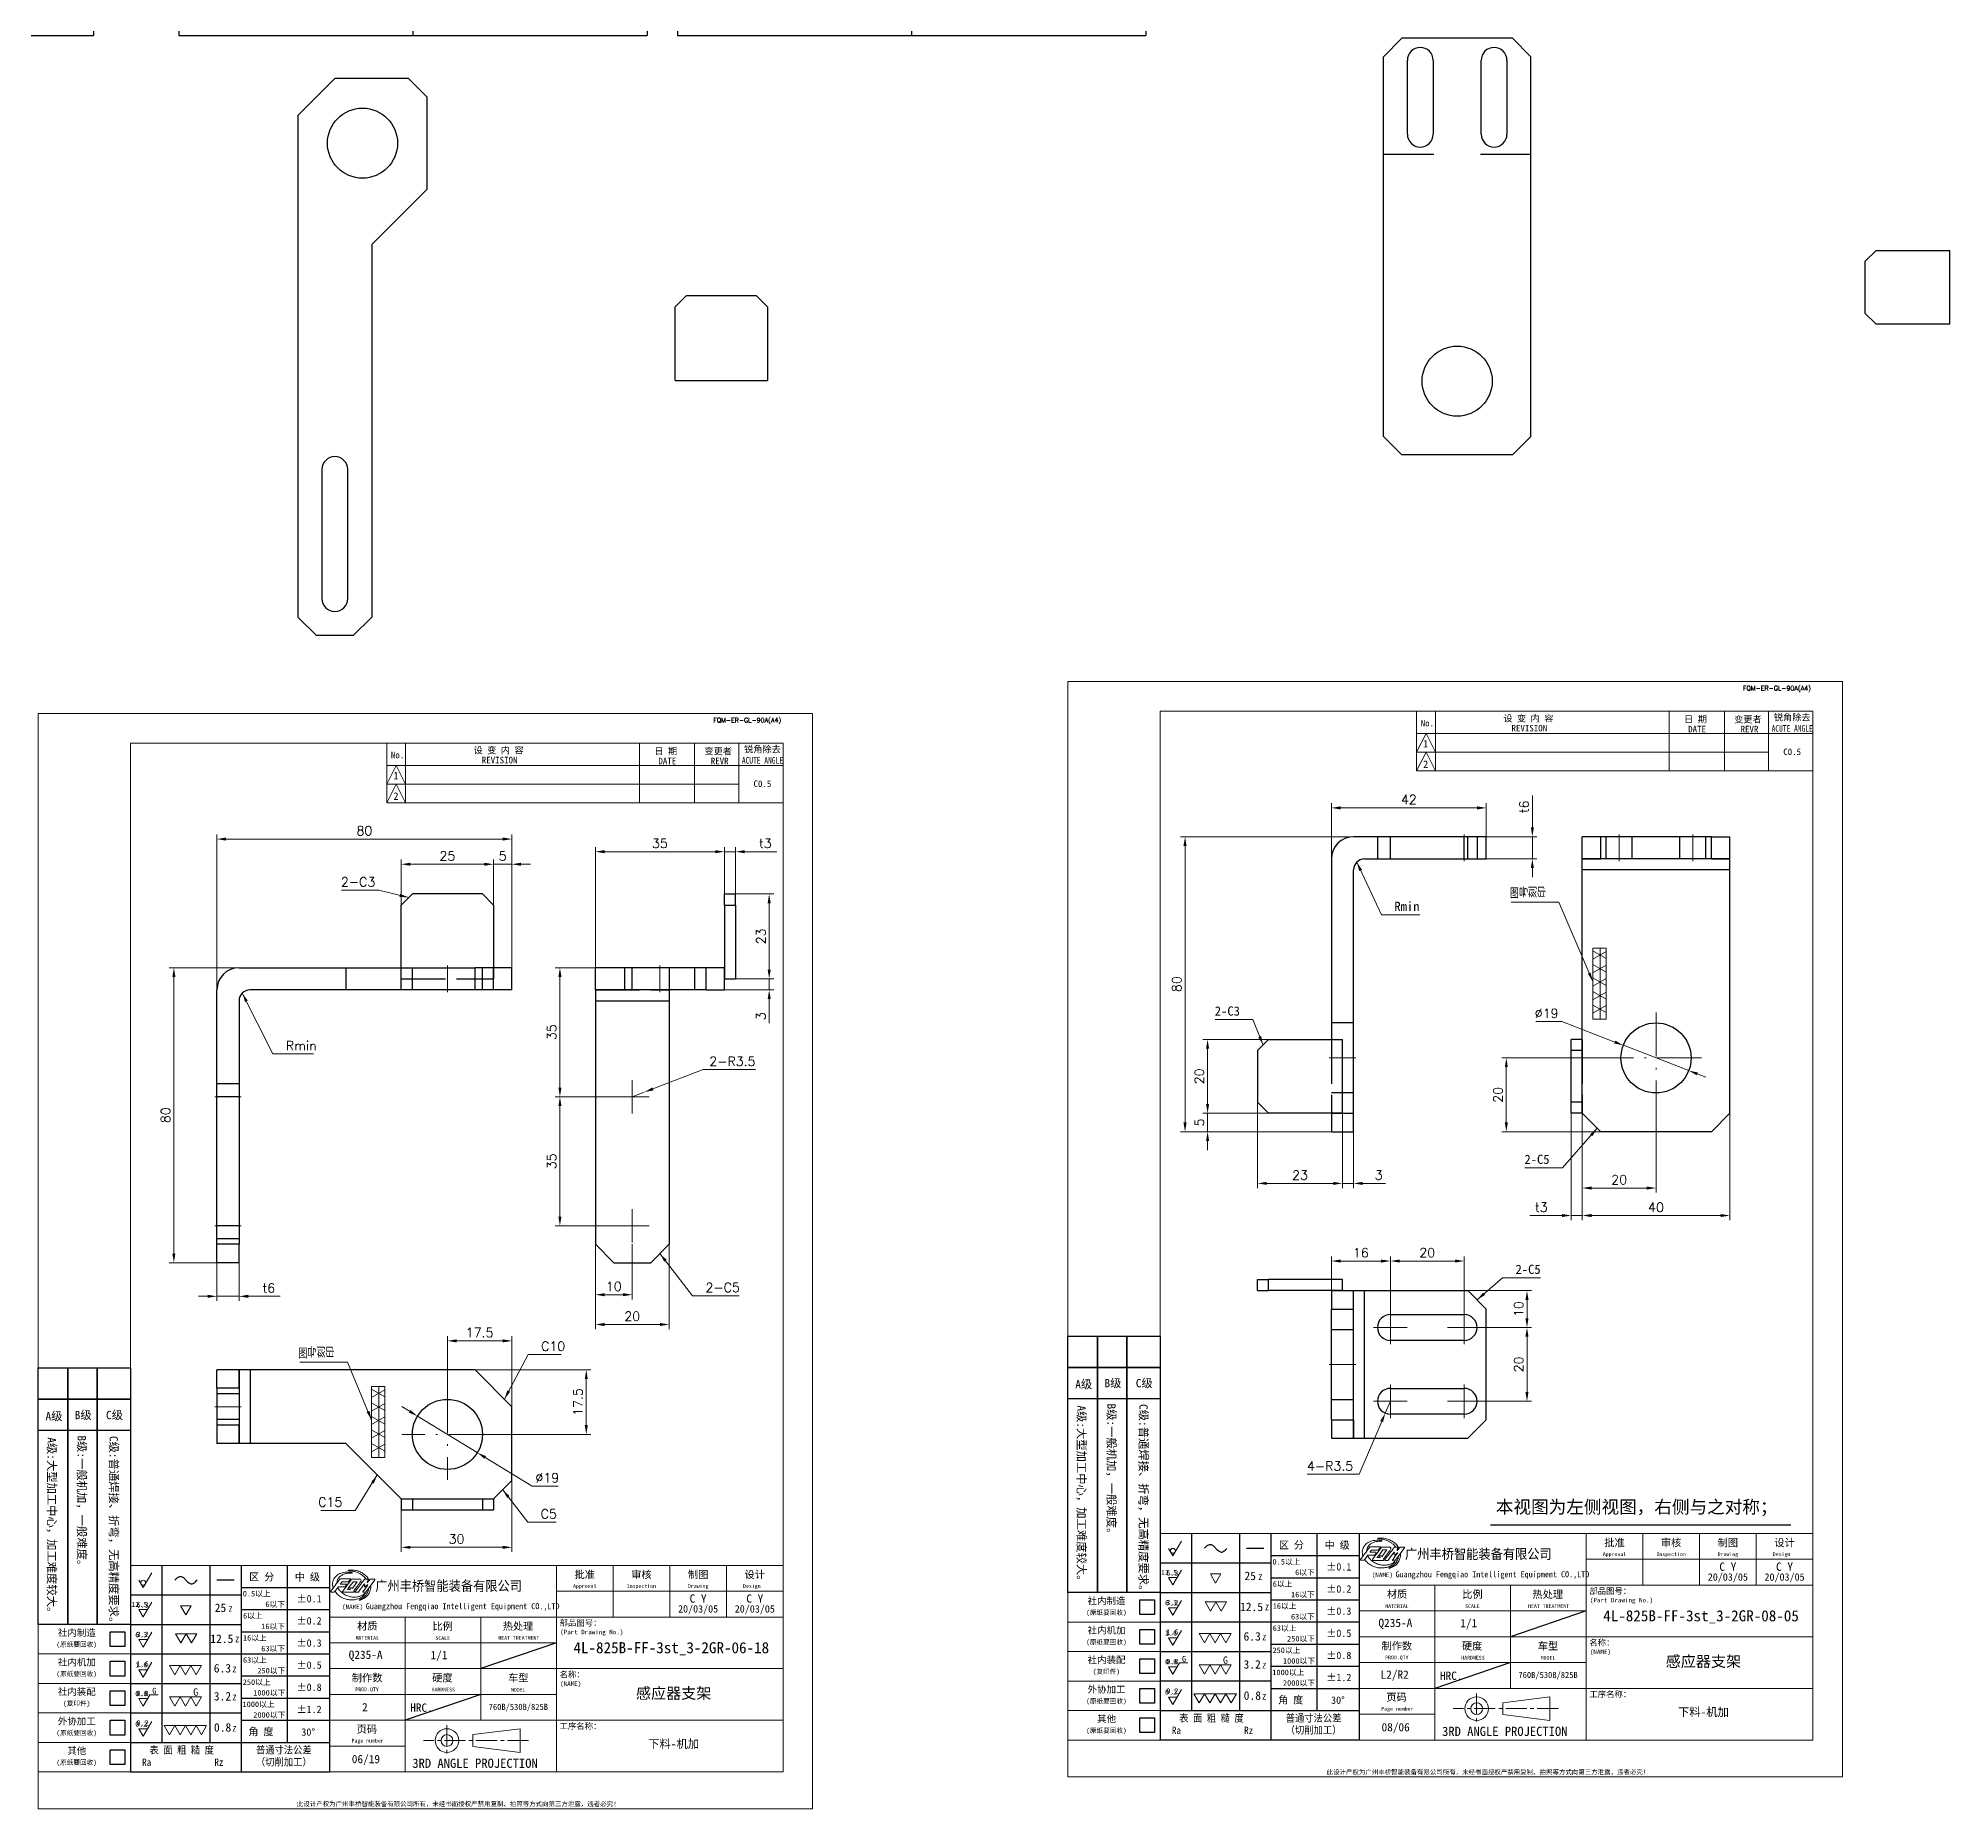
# Model space of a CAD drawing. Header units: millimetres. Extents: x -162325 to -83245, y 277409 to 326486.
# Drawn here: x -159699 to -159181, y 298340 to 298820 of the extents above; entities that cross this region are included whole.
import ezdxf
from ezdxf.enums import TextEntityAlignment as Align

# ---------------------------------------------------------------- set-up
doc = ezdxf.new("R2010")
doc.units = ezdxf.units.MM
for name, pattern in [('CENTER2', [28.575, 19.05, -3.175, 3.175, -3.175]), ('DASHDOT', [18.5, 12, -3, 0.5, -3]), ('DASHED', [15, 12, -3]), ('DASHED2', [9.525, 6.35, -3.175])]:
    doc.linetypes.add(name, pattern=pattern)
for name, color, linetype, lineweight in [('A4', 3, 'Continuous', 20), ('中心线', 2, 'CENTER2', 13), ('图框', 7, 'Continuous', 20), ('尺寸线', 3, 'Continuous', 13), ('文字', 1, 'Continuous', 13), ('标注线', 3, 'Continuous', 25), ('细实线', 4, 'Continuous', 25), ('虚线', 2, 'DASHED2', 25)]:
    doc.layers.add(name, color=color, linetype=linetype, lineweight=lineweight)
doc.layers.add('Dim', color=3, linetype='Continuous')
doc.layers.add('MARK', color=7, linetype='Continuous')
doc.styles.add('CH-1', font='')
doc.styles.add('DIM', font='romans.shx', dxfattribs={"width": 0.8, "bigfont": 'bigfont.shx'})
doc.styles.add('MX_NOTE_STANDARD', font='txt.shx', dxfattribs={"bigfont": 'extfont.shx'})
doc.styles.get("Standard").update_dxf_attribs({"font": 'txt', "bigfont": 'gbcbig.shx'})
doc.styles.add('工程字', font='')
doc.styles.get('CH-1').set_extended_font_data('SimSun')
doc.styles.get('工程字').set_extended_font_data('SimSun')
doc.dimstyles.new('副本01', dxfattribs={"dimtxt": 2.5, "dimasz": 2.5, "dimexe": 1.25, "dimexo": 0, "dimgap": 1, "dimtad": 1, "dimdsep": 46, "dimtxsty": 'Standard', "dimcen": 1, "dimclrd": 3, "dimclre": 3, "dimclrt": 1, "dimadec": 1, "dimazin": 2, "dimtfac": 1, "dimtmove": 0, "dimatfit": 3, "dimfxl": 0, "dimtolj": 1, "dimlwd": -1, "dimlwe": -1, "dimarcsym": 0})
doc.dimstyles.new('副本01$0', dxfattribs={"dimtxt": 2.5, "dimasz": 2.5, "dimexe": 1.25, "dimexo": 0, "dimgap": 1, "dimtad": 1, "dimdsep": 46, "dimtxsty": 'Standard', "dimcen": 1, "dimclrd": 3, "dimclre": 3, "dimclrt": 1, "dimadec": 1, "dimazin": 2, "dimtfac": 1, "dimtmove": 0, "dimatfit": 3, "dimfxl": 0, "dimtolj": 1, "dimlwd": -1, "dimlwe": -1, "dimarcsym": 0})
doc.dimstyles.new('副本01$3', dxfattribs={"dimtxt": 2.5, "dimasz": 2.5, "dimexe": 1.25, "dimexo": 0, "dimgap": 1, "dimtad": 1, "dimtih": 1, "dimtoh": 1, "dimdsep": 46, "dimtxsty": 'Standard', "dimcen": 1, "dimclrd": 3, "dimclre": 3, "dimclrt": 1, "dimadec": 1, "dimazin": 2, "dimtfac": 1, "dimtmove": 0, "dimatfit": 3, "dimfxl": 0, "dimtolj": 1, "dimlwd": -1, "dimlwe": -1, "dimarcsym": 0})
doc.dimstyles.new('副本01$4', dxfattribs={"dimtxt": 2.5, "dimasz": 2.5, "dimexe": 1.25, "dimexo": 0, "dimgap": 1, "dimtad": 1, "dimtih": 1, "dimtoh": 1, "dimdsep": 46, "dimtxsty": 'Standard', "dimcen": 1, "dimclrd": 3, "dimclre": 3, "dimclrt": 1, "dimadec": 1, "dimazin": 2, "dimtfac": 1, "dimtmove": 0, "dimatfit": 3, "dimfxl": 0, "dimtolj": 1, "dimlwd": -1, "dimlwe": -1, "dimarcsym": 0})

msp = doc.modelspace()

# ---------------------------------------------------------------- texts
at = {"layer": '尺寸线', "color": 1, "char_height": 2.5}
for s, insert, attachment_point in [('2-C3', (-159607.913, 298590.005), 9), ('Rmin', (-159632.171, 298545.615), 7), ('2-C5', (-159518.376, 298480.033), 7), ('C10', (-159562.939, 298464.114), 7), ('C15', (-159616.849, 298421.837), 9), ('C5', (-159563.056, 298418.634), 7)]:
    msp.add_mtext(s, dxfattribs=dict(at, insert=insert, attachment_point=attachment_point))
at = {"layer": '尺寸线', "color": 1, "char_height": 2.5, "style": '工程字'}
for s, insert, attachment_point in [('{\\W0.7;\\A1;\\f宋体|b0|i0|c134|p2;\\C4;图\\Fg13f12d.shx,@extfont2.shx|c0;号刻印}', (-159290.449, 298586.773), 9), ('Rmin', (-159331.562, 298583.375), 7), ('2-C3', (-159373.457, 298554.972), 9), ('2-C5', (-159289.484, 298514.756), 9), ('2-C5', (-159298.707, 298484.914), 7), ('{\\W0.7;\\A1;\\f宋体|b0|i0|c134|p2;\\C4;图\\Fg13f12d.shx,@extfont2.shx|c0;号刻印}', (-159618.966, 298462.011), 9)]:
    msp.add_mtext(s, dxfattribs=dict(at, insert=insert, attachment_point=attachment_point))
at = {"layer": '文字', "color": 1, "linetype": 'Continuous', "style": 'CH-1'}
for s, height, p in [('Q235-A', 2.25, (-159331.299, 298390.075, -250.081)), ('1/1', 2.25, (-159311.403, 298390.075, -250.081)), ('4L-825B-FF-3st_3-2GR-08-05', 3, (-159248.404, 298391.99, -250.081)), ('Q235-A', 2.25, (-159610.53, 298381.428, -250.081)), ('1/1', 2.25, (-159590.634, 298381.428, -250.081)), ('4L-825B-FF-3st_3-2GR-06-18', 3, (-159527.636, 298383.343, -250.081)), ('感应器支架', 3, (-159247.766, 298379.96, -250.081)), ('L2/R2', 2.25, (-159331.49, 298376.118, -250.081)), ('感应器支架', 3, (-159526.998, 298371.313, -250.081)), ('2', 2.25, (-159610.722, 298367.472, -250.081)), ('08/06', 2.25, (-159331.217, 298361.862, -250.081)), ('06/19', 2.25, (-159610.449, 298353.216, -250.081))]:
    msp.add_text(s, height=height, dxfattribs=at).set_placement(p, align=Align.MIDDLE)
at = {"layer": '文字', "insert": (-159304.043, 298423.53), "char_height": 3.5, "width": 83.0241, "attachment_point": 1, "style": 'CH-1'}
msp.add_mtext('本视图为左侧视图，右侧与之对称；', dxfattribs=at)

# ---------------------------------------------------------------- blocks, each defined once
blk = doc.blocks.new('A$C34C2392C')
at = {"linetype": 'CENTER2', "ltscale": 0.3}
for p, q in [((16.64, 0), (-11.88, 0)), ((-5.53, 4.13), (-5.53, -4.13))]:
    blk.add_line(p, q, dxfattribs=at)
for p, q in [((1.54, 1.6), (14.34, 3.2)), ((1.54, -1.6), (1.54, 1.6)), ((14.34, 3.2), (14.34, -3.2)), ((14.34, -3.2), (1.54, -1.6))]:
    blk.add_line(p, q)
for radius in [3.2, 1.6]:
    blk.add_arc((-5.53, 0), radius, 0, 359.9894)
blk = doc.blocks.new('A$C67844AE1')
for p, q in [((-492, 112), (0, 112)), ((-246, 112), (-246, -112)), ((-184.5, 112), (-184.5, 56)), ((-123, 112), (-123, 56)), ((-61.5, 112), (-61.5, 56)), ((0, -112), (0, 112)), ((-246, 84), (0, 84)), ((-492, 68), (-492, -112)), ((-492, 68), (-492, -112)), ((-492, -112), (-492, 68)), ((-492, 68), (-492, -112)), ((-492, 68), (-492, -112)), ((-492, 68), (-492, -112)), ((-492, 68), (-492, -112)), ((-492, 68), (-492, -112)), ((-492, 68), (-492, -112)), ((-492, -112), (-492, 68)), ((-492, 68), (-492, -112)), ((-492, 68), (-492, -112)), ((-492, 68), (-492, -112)), ((-492, 68), (-492, -112)), ((-492, 56), (0, 56)), ((-410, 56), (-410, -112)), ((-328, 56), (-328, -56)), ((-492, 28), (-246, 28)), ((-492, 0), (0, 0)), ((-492, -28), (-246, -28)), ((-492, -56), (0, -56)), ((-492, -84), (-410, -84)), ((-492, -112), (0, -112))]:
    blk.add_line(p, q)
at = {"color": 4, "ltscale": 0.5}
for p, q in [((-487, 83.1), (-490.1, 83.1)), ((-482.7, 88.4), (-486.5, 83.4)), ((-478.7, 93.9), (-480.4, 91.7)), ((-468.4, 96.5), (-477.7, 84.1)), ((-473.8, 90.8), (-475.1, 88.9)), ((-469.3, 85.8), (-472.6, 85.8)), ((-469.2, 85.9), (-470.1, 87.3)), ((-467.8, 87.8), (-469.9, 87.8)), ((-467.8, 87.8), (-467.4, 87.1)), ((-467.1, 97.2), (-459.4, 97.2)), ((-451, 97.2), (-453.6, 97.2)), ((-452.7, 83.1), (-442.9, 96.3)), ((-447.5, 97.2), (-443.3, 97.2)), ((-477, 82.8), (-466, 82.8)), ((-463.8, 82.8), (-461.4, 82.8))]:
    blk.add_line(p, q, dxfattribs=at)
for centre, radius, start, end in [((-490.1, 83.7), 0.547, 143.2146, 270), ((-487, 83.7), 0.547, 270, 322.7804), ((-482.3, 88.1), 0.547, 90, 142.7804), ((-480, 96.4), 1.09, 90, 143.2146), ((-480.4, 91.7), 0.0547, 142.9576, 270), ((-478.7, 93.9), 0.0547, 90, 142.9576), ((-477, 83.6), 0.821, 143.1791, 270), ((-472.6, 85.8), 0.0547, 143.2802, 270), ((-471.7, 94.5), 0.547, 270, 322.847), ((-469.3, 85.8), 0.0547, 270, 30.8735), ((-469.2, 97.2), 0.219, 322.847, 90), ((-467.1, 95.6), 1.64, 90, 143.1791), ((-467.4, 87.1), 0.0547, 209.8404, 323.8117), ((-466.4, 94.1), 0.0547, 90, 143.2802), ((-463.8, 83.4), 0.547, 142.7605, 270), ((-462.2, 94.1), 0.0547, 323.8117, 90), ((-461.4, 83.6), 0.821, 270, 323.3415), ((-459.4, 95.6), 1.64, 323.504, 90), ((-455.8, 83.1), 0.274, 143.387, 270), ((-454.1, 91.8), 0.137, 354.5829, 143.4402), ((-453.6, 96.7), 0.547, 90, 142.7605), ((-453.1, 83.4), 0.547, 270, 323.5154), ((-450.5, 90.9), 0.137, 323.3038, 127.2693), ((-443.3, 96.6), 0.547, 323.5154, 90)]:
    blk.add_arc(centre, radius, start, end, dxfattribs=at)
at = {"color": 3, "ltscale": 0.5}
for points, knots in [([(-488, 87.4), (-488.3, 88.2), (-488.6, 89.5), (-488.8, 91.4), (-488.7, 93), (-488.5, 94.5), (-488, 95.9), (-487.3, 97.3), (-486.5, 98.5), (-485.6, 99.9), (-484.1, 101.2), (-482.1, 102.5), (-479.6, 103.7), (-476.6, 104.5), (-473.5, 104.7), (-470.8, 104.7), (-469, 104.5), (-468.1, 104.3), (-467.6, 104.2), (-467.4, 104.1), (-467.4, 103.8), (-467.5, 103.6), (-467.7, 103.6), (-467.8, 103.6)], [0.033361, 0.033361, 0.033361, 0.033361, 0.471833, 0.793856, 1.06763, 1.327784, 1.632518, 1.904259, 2.171672, 2.434164, 2.811787, 3.221221, 3.771763, 4.287691, 4.918993, 5.487196, 5.736969, 5.935719, 6.004988, 6.011363, 6.068145, 6.111246, 6.151841, 6.151841, 6.151841, 6.151841]), ([(-471.9, 106.8), (-471.9, 106.8), (-471.9, 106.9), (-471.1, 106.9), (-470.1, 107), (-468.3, 106.9), (-466.3, 106.9), (-463.9, 106.7), (-461.4, 105.9), (-458.9, 105.1), (-456.8, 104), (-455, 102.8), (-453.4, 101.6), (-451.6, 99.9), (-450.3, 98.1), (-449.4, 96.7), (-449.1, 95.9), (-449, 95.7)], [0, 0, 0, 0, 0.013513, 0.041806, 0.340693, 0.661167, 1.001786, 1.450195, 1.93793, 2.441413, 2.919246, 3.201062, 3.624217, 4.053268, 4.510623, 4.853859, 4.962074, 4.962074, 4.962074, 4.962074]), ([(-486.1, 83.9), (-485.6, 83.2), (-484.1, 81), (-480.4, 78), (-475.7, 75.7), (-470.4, 74.5), (-465.2, 74.6), (-460.4, 75.6), (-456.8, 77.7), (-454.7, 79.8), (-453.7, 81.1), (-453.4, 81.9), (-453.8, 82), (-453.8, 81.9), (-453.9, 81.8)], [0.008574, 0.008574, 0.008574, 0.008574, 0.511088, 1.461558, 2.551285, 3.372869, 4.408758, 5.360341, 6.07413, 6.646139, 6.965728, 7.014048, 7.055407, 7.097199, 7.097199, 7.097199, 7.097199]), ([(-467.8, 103.6), (-468.7, 103.6), (-471.1, 103.6), (-474.8, 103.2), (-478.3, 101.8), (-481.1, 99.8), (-483, 97.3), (-484, 94.8), (-484, 93.4), (-483.9, 92.9)], [0, 0, 0, 0, 0.511401, 1.333961, 2.006207, 2.544799, 3.201133, 3.690752, 3.982461, 3.982461, 3.982461, 3.982461]), ([(-453.9, 81.8), (-454.2, 81.5), (-455.1, 80.3), (-457.5, 79.1), (-460.3, 78.2), (-463.1, 77.6), (-465.7, 77.6), (-468.2, 77.7), (-470.3, 78.3), (-472.4, 78.9), (-474.6, 79.8), (-476.8, 81.1), (-479, 82.6), (-480.7, 84.6), (-482.1, 86.3), (-482.8, 87.5), (-483, 88)], [0, 0, 0, 0, 0.227272, 0.804496, 1.430419, 1.862632, 2.367125, 2.88024, 3.204387, 3.579335, 4.036384, 4.516387, 4.985288, 5.507707, 5.907232, 6.223175, 6.223175, 6.223175, 6.223175]), ([(-449.4, 87.5), (-449.5, 86.9), (-449.6, 86.1), (-449.9, 84.8), (-450.4, 83.8), (-450.8, 82.6), (-451.5, 81.6), (-452.2, 80.2), (-453.2, 79.2), (-454.3, 78), (-455.6, 77.1), (-457, 76.1), (-458.4, 75.4), (-459.2, 74.9), (-459.9, 74.7), (-459.9, 74.2), (-459.7, 74.2), (-459.5, 74.2)], [0.004933, 0.004933, 0.004933, 0.004933, 0.333622, 0.498315, 0.724349, 0.934741, 1.17012, 1.401267, 1.780901, 1.94954, 2.292483, 2.648069, 2.865789, 3.139575, 3.199954, 3.253921, 3.331828, 3.331828, 3.331828, 3.331828]), ([(-459.5, 74.2), (-459.1, 74.3), (-457.8, 74.6), (-455.9, 75.5), (-453.8, 76.8), (-452, 78), (-450.5, 79.8), (-449.2, 81.6), (-448.2, 83.9), (-447.3, 86.8), (-447.3, 89.1), (-447.3, 90.4)], [0, 0, 0, 0, 0.196818, 0.752706, 1.133972, 1.558354, 1.94217, 2.414014, 2.774875, 3.316286, 4.02771, 4.02771, 4.02771, 4.02771])]:
    blk.add_open_spline(points, degree=3, knots=knots, dxfattribs=at)
blk.add_spline([(-471.9, 106.8), (-471.8, 106.5), (-471.3, 106.3), (-470, 106.2), (-468.7, 106), (-466.8, 105.7), (-464.7, 105.2), (-462.9, 104.7), (-461.1, 104), (-459.4, 103.1), (-457.9, 102.2), (-455.3, 100.3), (-454.1, 99.3), (-453.6, 98.7), (-452.3, 97.2)], degree=3, dxfattribs=at)
at = {"color": 4, "ltscale": 0.5}
for points, knots in [([(-480.8, 97), (-480.9, 96.9), (-481, 96.8), (-481.1, 96.7), (-484.3, 92.4), (-487.4, 88.2), (-490.6, 84)], [-0.084236, -0.084236, -0.084236, -0.084236, 0, 0, 0, 2.885251, 2.885251, 2.885251, 2.885251]), ([(-480, 97.5), (-479.8, 97.5), (-479.7, 97.5), (-479.5, 97.5), (-479.5, 97.5), (-479.5, 97.5), (-479.5, 97.5), (-476.4, 97.5), (-473.2, 97.5), (-470.1, 97.5), (-470.1, 97.5), (-470.1, 97.5), (-470.1, 97.5), (-469.8, 97.5), (-469.5, 97.5), (-469.2, 97.5)], [-0.077734, -0.077734, -0.077734, -0.077734, 0, 0, 0, 0, 0, 0, 1.729211, 1.729211, 1.729211, 1.729211, 1.729211, 1.729211, 1.885805, 1.885805, 1.885805, 1.885805]), ([(-471.7, 94), (-471.7, 94), (-471.7, 94), (-471.8, 94), (-471.8, 94), (-471.8, 94), (-471.8, 94), (-474.1, 94), (-476.4, 94), (-478.7, 94)], [-0.012966, -0.012966, -0.012966, -0.012966, 0, 0, 0, 0, 0, 0, 1.257183, 1.257183, 1.257183, 1.257183]), ([(-469, 97.1), (-469.2, 96.9), (-469.4, 96.7), (-469.5, 96.5), (-469.5, 96.5), (-469.5, 96.5), (-469.5, 96.5), (-470, 95.8), (-470.6, 95.1), (-471.1, 94.4), (-471.1, 94.4), (-471.1, 94.4), (-471.1, 94.4), (-471.2, 94.3), (-471.2, 94.3), (-471.3, 94.2)], [-0.1423966, -0.1423966, -0.1423966, -0.1423966, 0, 0, 0, 0, 0, 0, 0.4822707, 0.4822707, 0.4822707, 0.4822707, 0.4822707, 0.4822707, 0.529029, 0.529029, 0.529029, 0.529029]), ([(-469.9, 87.8), (-470, 87.8), (-470, 87.8), (-470.1, 87.7), (-470.2, 87.7), (-470.2, 87.6), (-470.2, 87.5), (-470.1, 87.4), (-470.1, 87.3), (-470.1, 87.3)], [0, 0, 0, 0, 0.0189462, 0.0330559, 0.0436533, 0.0575788, 0.0766083, 0.0956988, 0.1082528, 0.1082528, 0.1082528, 0.1082528]), ([(-454.1, 97), (-454.2, 96.8), (-454.4, 96.6), (-454.5, 96.4), (-457.7, 92.2), (-460.8, 88.1), (-464, 84), (-464, 83.9), (-464.1, 83.8), (-464.2, 83.7)], [-0.140102, -0.140102, -0.140102, -0.140102, 0, 0, 0, 2.844058, 2.844058, 2.844058, 2.913465, 2.913465, 2.913465, 2.913465]), ([(-456, 83.3), (-455.9, 83.5), (-455.7, 83.7), (-455.6, 83.9), (-455.6, 83.9), (-455.6, 83.9), (-455.6, 83.9), (-453.8, 86.2), (-452.1, 88.5), (-450.4, 90.9)], [-0.132838, -0.132838, -0.132838, -0.132838, 0, 0, 0, 0, 0, 0, 1.591518, 1.591518, 1.591518, 1.591518]), ([(-451, 97.2), (-451, 97.2), (-450.8, 97.2), (-450.4, 97), (-450.2, 96.5), (-450.3, 95.9), (-450.5, 95.2), (-450.8, 94.5), (-451, 94), (-451.1, 93.7), (-451.1, 93.6), (-451, 93.6), (-450.8, 93.6), (-450.5, 94), (-450, 94.6), (-449.2, 95.5), (-448.6, 96.3), (-448, 96.8), (-447.7, 97.1), (-447.5, 97.2)], [0, 0, 0, 0, 0.047379, 0.11361, 0.198731, 0.32589, 0.467244, 0.599055, 0.733672, 0.758899, 0.77069, 0.790267, 0.820293, 0.867992, 1.054564, 1.278066, 1.476304, 1.62487, 1.711224, 1.711224, 1.711224, 1.711224])]:
    blk.add_open_spline(points, degree=3, knots=knots, dxfattribs=at)
for points in [[(-476, 88.6), (-478.1, 88.6), (-480.2, 88.6), (-482.3, 88.6)], [(-474.4, 91.6), (-476.4, 91.6), (-478.4, 91.6), (-480.4, 91.6)], [(-466.4, 94.2), (-468.5, 91.4), (-470.5, 88.6), (-472.6, 85.9)], [(-462.2, 94.1), (-463.9, 91.8), (-465.6, 89.4), (-467.3, 87.1)], [(-466.4, 94.2), (-465, 94.2), (-463.6, 94.2), (-462.2, 94.2)], [(-458.1, 94.6), (-460.6, 91.2), (-463.1, 87.8), (-465.6, 84.4)], [(-454.2, 91.9), (-456, 89.4), (-457.9, 86.9), (-460.7, 83.1)], [(-454.1, 89.6), (-454.1, 90.3), (-454, 91.1), (-453.9, 91.8)], [(-453.1, 89.1), (-452.3, 89.7), (-451.4, 90.4), (-450.6, 91.1)], [(-455.8, 82.9), (-454.9, 82.9), (-454, 82.9), (-453.1, 82.9)]]:
    blk.add_open_spline(points, degree=3, dxfattribs=at)
for points in [[(-476, 88.6), (-475.6, 88.6), (-475.4, 88.7), (-475.3, 88.7), (-475.1, 88.9)], [(-473.8, 90.8), (-473.7, 91), (-473.7, 91.2), (-473.8, 91.4), (-474, 91.5), (-474.2, 91.6), (-474.4, 91.6)], [(-465.6, 84.4), (-465.6, 84.3), (-465.6, 84.2), (-465.5, 84), (-465.4, 83.8), (-465.2, 83.4), (-465.1, 83.3), (-465.1, 83.1), (-465.4, 83), (-465.7, 82.9), (-466, 82.8)], [(-454.1, 89.6), (-454.2, 89.2), (-454.1, 89), (-454, 88.8), (-453.8, 88.8), (-453.6, 88.8), (-453.4, 88.9), (-453.1, 89.1)]]:
    blk.add_spline(points, degree=3, dxfattribs=at)
at = {"layer": '细实线', "color": 0, "linetype": 'Continuous'}
for p, q in [((-492, 112), (-492, 56)), ((-492, 68), (-492, -112)), ((-492, 68), (-492, -112)), ((-492, 68), (-492, -112))]:
    blk.add_line(p, q, dxfattribs=at)
at = {"lineweight": 35, "xscale": 4, "yscale": 4, "zscale": 4}
blk.add_blockref('A$C34C2392C', (-342.6, -78), dxfattribs=at)
at = {"style": 'CH-1'}
for s, height, p in [('批准', 8.11, (-215.2, 102.3)), ('审核', 8.11, (-153.8, 102.3)), ('制图', 8.11, (-92.2, 102.3)), ('设计', 8.11, (-30.8, 102.3)), ('Approval', 4.06, (-215.2, 89.1)), ('Inspection', 4.06, (-153.8, 89.1)), ('Drawing', 4.06, (-92.2, 89.1)), ('Design  ', 4.06, (-30.8, 89.1)), ('比例', 8.11, (-369.3, 46.3)), ('MATERIAL', 4.06, (-451.1, 33.3)), ('SCALE', 4.06, (-369.3, 33.1)), ('制作数', 8.11, (-451.3, -9.7)), ('PROD.QTY', 4.06, (-451.3, -22.9)), ('车型', 8.11, (-287.3, -9.7)), ('MODEL', 4.06, (-287.3, -22.9)), ('3RD ANGLE PROJECTION', 10, (-334.2, -102.6))]:
    blk.add_text(s, height=height, dxfattribs=at).set_placement(p, align=Align.MIDDLE)
at = {"lineweight": 35, "style": 'CH-1'}
for s, height, p in [('(NAME)', 4.87, (-478.4, 64.7)), ('部品图号：', 6.49, (-242.5, 46.4)), ('(Part Drawing No.)', 4.868, (-241.9, 37.3)), ('名称：', 6.49, (-242.5, -9.6)), ('(NAME)', 4.87, (-241.9, -18.7)), ('工序名称：', 6.49, (-242.5, -65.6))]:
    blk.add_text(s, height=height, dxfattribs=at).set_placement(p)
at = {"style": 'CH-1'}
blk.add_text('材质', height=8.11, dxfattribs=at).set_placement((-462.1, 42.2))
at = {"lineweight": 35, "style": 'CH-1'}
for s, height, p in [('热处理', 8.11, (-287.6, 46.3)), ('HEAT TREATMENT', 4.055, (-286.7, 33.3)), ('硬度', 8.11, (-369.6, -9.7)), ('HARDNESS', 4.06, (-368.7, -22.7)), ('HRC.', 9, (-392.3, -42.3, -1000.3)), ('页码', 8.11, (-451.6, -65.7)), ('Page number', 4.055, (-450.7, -78.7))]:
    blk.add_text(s, height=height, dxfattribs=at).set_placement(p, align=Align.MIDDLE)
at = {"layer": 'MARK', "style": 'CH-1', "width": 0.9}
blk.add_text('广州丰桥智能装备有限公司', height=10.8, dxfattribs=at).set_placement((-442.4, 84.4))
at = {"layer": 'MARK', "insert": (-452.7, 71), "char_height": 6.5, "width": 556.951, "attachment_point": 1, "style": 'CH-1'}
blk.add_mtext('{\\W0.9;Guangzhou Fengqiao Intelligent Equipment CO.,LTD}', dxfattribs=at)
blk = doc.blocks.new('A$C32AF00EF')
for p, q in [((-1.44, 2.5), (0, 0)), ((0, 0), (2.89, 5))]:
    blk.add_line(p, q)
blk.add_circle((0, 1.67), 0.833)
blk = doc.blocks.new('A$C553B2148')
for p, q in [((1.44, 0), (-1.44, 0)), ((-1.44, 0), (0, -2.5)), ((0, -2.5), (2.89, 2.5))]:
    blk.add_line(p, q)
at = {"style": 'MX_NOTE_STANDARD'}
blk.add_attdef('12.5', text='', height=1.75, dxfattribs=at).set_placement((1.44, 0.28), align=Align.BOTTOM_RIGHT)
blk = doc.blocks.new('A$C1377093C')
for p, q in [((0, 0), (-1.44, 2.5)), ((-1.44, 2.5), (1.44, 2.5)), ((1.44, 2.5), (0, 0))]:
    blk.add_line(p, q)
blk = doc.blocks.new('A$C6D2D6B6B')
for p, q in [((0, 0), (-1.44, 2.5)), ((-1.44, 2.5), (1.44, 2.5)), ((1.44, 2.5), (0, 0)), ((1.44, 2.5), (4.33, 2.5)), ((2.89, 0), (1.44, 2.5)), ((4.33, 2.5), (2.89, 0))]:
    blk.add_line(p, q)
blk = doc.blocks.new('A$C62DD302B')
for p, q in [((-2.89, 0), (-4.33, 2.5)), ((-4.33, 2.5), (-1.44, 2.5)), ((-1.44, 2.5), (-2.89, 0)), ((-1.44, 2.5), (1.44, 2.5)), ((0, 0), (-1.44, 2.5)), ((1.44, 2.5), (0, 0)), ((2.89, 0), (1.44, 2.5)), ((1.44, 2.5), (4.33, 2.5)), ((4.33, 2.5), (2.89, 0))]:
    blk.add_line(p, q)
blk = doc.blocks.new('A$C077E39D2')
for p, q in [((-4.33, -2.5), (-5.77, 0)), ((-5.77, 0), (-2.89, 0)), ((-2.89, 0), (-4.33, -2.5)), ((-2.89, 0), (0, 0)), ((-1.44, -2.5), (-2.89, 0)), ((0, 0), (-1.44, -2.5)), ((1.44, -2.5), (0, 0)), ((0, 0), (2.89, 0)), ((2.89, 0), (1.44, -2.5)), ((4.33, -2.5), (2.89, 0)), ((2.89, 0), (5.77, 0)), ((5.77, 0), (4.33, -2.5))]:
    blk.add_line(p, q)
blk = doc.blocks.new('A$C09D43E00')
for p, q in [((1.15, 2), (-1.15, 2)), ((-1.15, 2), (0, 0)), ((0, 0), (1.78, 3.08)), ((1.78, 3.08), (4.07, 3.08))]:
    blk.add_line(p, q)
at = {"style": 'MX_NOTE_STANDARD'}
blk.add_attdef('12.5', text='', height=1.4, dxfattribs=at).set_placement((1.15, 2.22), align=Align.BOTTOM_RIGHT)
at = {"layer": '细实线', "color": 0, "style": 'CH-1'}
blk.add_text('G', height=1.6, dxfattribs=at).set_placement((2.47, 3.33))
blk = doc.blocks.new('A$C339E5D7D')
for p, q in [((-2.89, 0), (-4.33, 2.5)), ((-4.33, 2.5), (-1.44, 2.5)), ((-1.44, 2.5), (-2.89, 0)), ((-1.44, 2.5), (1.44, 2.5)), ((0, 0), (-1.44, 2.5)), ((1.44, 2.5), (0, 0)), ((2.89, 0), (1.44, 2.5)), ((1.44, 2.5), (4.33, 2.5)), ((4.33, 2.5), (2.89, 0))]:
    blk.add_line(p, q)
at = {"layer": '细实线', "color": 0, "style": 'CH-1'}
blk.add_text('G', height=2, dxfattribs=at).set_placement((2.13, 2.81))
blk = doc.blocks.new('54')
for p, q in [((5360.8, 6053.2), (5468.8, 6053.2)), ((5468.8, 6047.2), (5468.8, 5957.2)), ((5468.8, 6047.2), (5468.8, 5957.2)), ((5468.8, 5957.2), (5468.8, 6047.2)), ((5468.8, 6047.2), (5468.8, 5957.2)), ((5468.8, 6047.2), (5468.8, 5957.2)), ((5468.8, 6047.2), (5468.8, 5957.2)), ((5468.8, 6047.2), (5468.8, 5957.2)), ((5468.8, 6047.2), (5468.8, 5957.2)), ((5468.8, 6047.2), (5468.8, 5957.2)), ((5468.8, 5957.2), (5468.8, 6047.2)), ((5468.8, 6047.2), (5468.8, 5957.2)), ((5468.8, 6047.2), (5468.8, 5957.2)), ((5468.8, 6047.2), (5468.8, 5957.2)), ((5468.8, 6047.2), (5468.8, 5957.2))]:
    blk.add_line(p, q)
at = {"layer": '细实线', "color": 0, "linetype": 'Continuous'}
for p, q in [((5360.8, 6053.2), (5360.8, 5941.2)), ((5377.8, 6053.2), (5377.8, 5957.2)), ((5403.8, 6053.2), (5403.8, 5957.2)), ((5407.7, 6045.3), (5417, 6045.3)), ((5420.8, 6053.2), (5420.8, 5941.2)), ((5445.8, 6053.2), (5445.8, 5957.2)), ((5468.8, 6053.2), (5468.8, 5941.2)), ((5468.8, 6047.2), (5468.8, 5957.2)), ((5468.8, 6047.2), (5468.8, 5957.2)), ((5468.8, 6047.2), (5468.8, 5957.2)), ((5360.8, 6037.2), (5420.8, 6037.2)), ((5420.8, 6041.2), (5468.8, 6041.2)), ((5420.8, 6029.2), (5468.8, 6029.2)), ((5360.8, 6021.2), (5420.8, 6021.2)), ((5420.8, 6017.2), (5468.8, 6017.2)), ((5360.8, 6005.2), (5420.8, 6005.2)), ((5420.8, 6005.2), (5468.8, 6005.2)), ((5420.8, 5993.2), (5468.8, 5993.2)), ((5360.8, 5989.2), (5420.8, 5989.2)), ((5360.8, 5973.2), (5420.8, 5973.2)), ((5420.8, 5981.2), (5468.8, 5981.2)), ((5420.8, 5969.2), (5468.8, 5969.2)), ((5360.8, 5957.2), (5468.8, 5957.2)), ((5360.8, 5957.2), (5468.8, 5957.2)), ((5360.8, 5941.2), (5468.8, 5941.2))]:
    blk.add_line(p, q, dxfattribs=at)
at = {"layer": '细实线', "color": 0, "linetype": 'Continuous', "start_tangent": (0.606347, 0.7952), "end_tangent": (0.584547, 0.81136)}
blk.add_spline([(5384.9, 6045.2), (5386.3, 6046.6), (5388, 6047.2), (5389.5, 6046.6), (5390.9, 6045.2), (5392.4, 6043.8), (5393.9, 6043.1), (5395.6, 6043.8), (5397, 6045.3)], degree=3, dxfattribs=at)
for name, p, xscale, yscale, zscale in [('A$C32AF00EF', (5367.7, 6041.1), 1.600000000000364, 1.600000000000364, 1.600000000000364), ('A$C1377093C', (5390.9, 6026.3), 2, 2, 2), ('A$C6D2D6B6B', (5388.1, 6011.1), 2, 2, 2), ('A$C62DD302B', (5390.6, 5993.9), 2, 2, 2), ('A$C077E39D2', (5390.6, 5966.3), 2, 2, 2)]:
    blk.add_blockref(name, p, dxfattribs=dict(xscale=xscale, yscale=yscale, zscale=zscale))
ref = blk.add_blockref('A$C553B2148', (5367.7, 6029.3), dxfattribs=dict(xscale=1.600000000000364, yscale=1.600000000000364, zscale=1.600000000000364))
ref.add_attrib('12.5', '12.5', dxfattribs={"height": 2.8, "style": 'CH-1'}).set_placement((5370, 6029.8), align=Align.BOTTOM_RIGHT)
ref = blk.add_blockref('A$C553B2148', (5367.7, 6012.9), dxfattribs=dict(xscale=1.600000000000364, yscale=1.600000000000364, zscale=1.600000000000364))
ref.add_attrib('12.5', '6.3', dxfattribs={"height": 2.8, "style": 'CH-1'}).set_placement((5370, 6013.3), align=Align.BOTTOM_RIGHT)
ref = blk.add_blockref('A$C553B2148', (5367.7, 5996.6), dxfattribs=dict(xscale=1.600000000000364, yscale=1.600000000000364, zscale=1.600000000000364))
ref.add_attrib('12.5', '1.6', dxfattribs={"height": 2.8, "style": 'CH-1'}).set_placement((5370, 5997), align=Align.BOTTOM_RIGHT)
at = {"lineweight": 35}
ref = blk.add_blockref('A$C09D43E00', (5367.7, 5976.9), dxfattribs=dict(at, xscale=2, yscale=2, zscale=2))
ref.add_attrib('12.5', '0.8', dxfattribs={"height": 2.8, "style": 'CH-1'}).set_placement((5370, 5981.4), align=Align.BOTTOM_RIGHT)
at = {"lineweight": 35, "xscale": 2, "yscale": 2, "zscale": 2}
blk.add_blockref('A$C339E5D7D', (5390.6, 5976.9), dxfattribs=at)
ref = blk.add_blockref('A$C553B2148', (5367.7, 5964.5), dxfattribs=dict(xscale=1.600000000000364, yscale=1.600000000000364, zscale=1.600000000000364))
ref.add_attrib('12.5', '0.2', dxfattribs={"height": 2.8, "style": 'CH-1'}).set_placement((5370, 5964.9), align=Align.BOTTOM_RIGHT)
at = {"style": 'CH-1', "width": 0.9}
for s, p in [('表 面 粗 糙 度', (5388.6, 5953.2)), ('普通寸法公差', (5444, 5953.2)), ('Ra              Rz', (5389.2, 5946.4)), ('（切削加工）', (5444, 5946.7))]:
    blk.add_text(s, height=4, dxfattribs=at).set_placement(p, align=Align.MIDDLE)
at = {"layer": '细实线', "color": 0, "style": 'CH-1'}
for s, height, p in [('区 分', 4, (5432, 6047)), ('中 级', 4, (5456.8, 6047)), ('0.5以上', 3, (5429.3, 6037.9)), ('6以下', 3, (5439.3, 6032.1)), ('6以上', 3, (5427.2, 6025.9)), ('16以上', 3, (5428.3, 6013.9)), ('16以下', 3, (5438.2, 6020.1)), ('63以上', 3, (5428.3, 6001.9)), ('63以下', 3, (5438.2, 6008.1)), ('250以下', 3, (5437.2, 5996.1)), ('250以上', 3, (5429.3, 5989.9)), ('1000以下', 3, (5436.1, 5984.1)), ('1000以上', 3, (5430.3, 5977.9)), ('2000以下', 3, (5436.1, 5972.1)), ('角 度', 4, (5431.6, 5963.1))]:
    blk.add_text(s, height=height, dxfattribs=at).set_placement(p, align=Align.MIDDLE)
for s, height, p in [('%%P0.1', 4, (5450.9, 6033.1)), ('6.3', 2.94, (5364.1, 6030.3)), ('25', 4.6, (5406.5, 6027.9)), ('Z', 3, (5414, 6028)), ('%%P0.2', 4, (5450.9, 6021.1)), ('3.2', 2.94, (5364.1, 6014.3)), ('12.5', 4.6, (5404.1, 6011.1)), ('Z', 3, (5417.6, 6011.5)), ('%%P0.3', 4, (5450.9, 6009.1)), ('1.6', 2.94, (5364.1, 5998.3)), ('6.3', 4.6, (5406, 5995.1)), ('Z', 3, (5416.1, 5995.2)), ('%%P0.5', 4, (5450.9, 5997.1)), ('0.8', 2.94, (5364.1, 5982.3)), ('3.2', 4.6, (5406, 5979.9)), ('Z', 3, (5416.1, 5980)), ('%%P0.8', 4, (5450.9, 5985.1)), ('%%P1.2', 4, (5450.9, 5973.1)), ('0.2', 2.94, (5364.1, 5966.3)), ('0.8', 4.6, (5406.1, 5963)), ('Z', 3, (5416.1, 5963.1)), ('30°', 4, (5453.5, 5960.8))]:
    blk.add_text(s, height=height, dxfattribs=at).set_placement(p)
blk = doc.blocks.new('fenlei')
at = {"layer": '图框'}
for points in [[(-25, 32), (0, 32), (0, 40), (-25, 40)], [(-25, 24), (0, 24), (0, 32), (-25, 32)], [(-25, 16), (0, 16), (0, 24), (-25, 24)], [(-25, 8), (0, 8), (0, 16), (-25, 16)], [(-25, 0), (0, 0), (0, 8), (-25, 8)]]:
    blk.add_lwpolyline(points, close=True, dxfattribs=at)
at = {"layer": '细实线'}
for points in [[(-5.5, 38), (-1.5, 38), (-1.5, 34), (-5.5, 34)], [(-5.5, 30), (-1.5, 30), (-1.5, 26), (-5.5, 26)], [(-5.5, 22), (-1.5, 22), (-1.5, 18), (-5.5, 18)], [(-5.5, 14), (-1.5, 14), (-1.5, 10), (-5.5, 10)], [(-5.5, 6), (-1.5, 6), (-1.5, 2), (-5.5, 2)]]:
    blk.add_lwpolyline(points, close=True, dxfattribs=at)
at = {"style": 'CH-1'}
for s, height, p in [('社内制造', 1.836, (-14.54, 37.8)), ('(原纸要回收)', 1.285, (-14.58, 34.52)), ('(原纸要回收)', 1.285, (-14.58, 26.52)), ('社内机加', 1.836, (-14.54, 29.8)), ('社内装配', 1.836, (-14.54, 21.8)), ('(复印件)', 1.285, (-14.58, 18.52)), ('(原纸要回收)', 1.285, (-14.58, 10.52)), ('外协加工', 1.836, (-14.54, 13.8)), ('其他', 1.836, (-14.54, 5.8)), ('(原纸要回收)', 1.285, (-14.58, 2.52))]:
    blk.add_text(s, height=height, dxfattribs=at).set_placement(p, align=Align.MIDDLE)
blk = doc.blocks.new('机加分类')
at = {"layer": '细实线'}
for p, q in [((-94, -8.5), (-94, 0)), ((-94, 0), (-86, 0)), ((-86, -8.5), (-86, 0)), ((-86, 0), (-78, 0)), ((-86, 0), (-86, -8.5)), ((-78, -8.5), (-78, 0)), ((-78, 0), (-69, 0)), ((-78, 0), (-78, -8.5)), ((-69, 0), (-69, -8.5)), ((-86, -8.5), (-94, -8.5)), ((-94, -17), (-94, -8.5)), ((-94, -8.5), (-86, -8.5)), ((-78, -8.5), (-86, -8.5)), ((-86, -17), (-86, -8.5)), ((-86, -8.5), (-78, -8.5)), ((-86, -8.5), (-86, -17)), ((-69, -8.5), (-78, -8.5)), ((-78, -17), (-78, -8.5)), ((-78, -8.5), (-69, -8.5)), ((-78, -8.5), (-78, -17)), ((-69, -8.5), (-69, -17)), ((-86, -17), (-94, -17)), ((-94, -69.55), (-94, -17)), ((-78, -17), (-86, -17)), ((-86, -69.55), (-86, -17)), ((-86, -17), (-86, -69.55)), ((-69, -17), (-78, -17)), ((-78, -69.55), (-78, -17)), ((-78, -17), (-78, -69.55)), ((-69, -17), (-69, -69.55)), ((-86, -69.55), (-94, -69.55)), ((-78, -69.55), (-86, -69.55)), ((-69, -69.55), (-78, -69.55))]:
    blk.add_line(p, q, dxfattribs=at)
at = {"layer": '文字', "color": 1, "linetype": 'Continuous', "style": 'CH-1'}
blk.add_text('A级', height=2.25, dxfattribs=at).set_placement((-89.72, -14.22, -250.08), align=Align.CENTER)
for s, p in [('B级', (-81.81, -12.71, -250.08)), ('C级', (-73.31, -12.71, -250.08))]:
    blk.add_text(s, height=2.25, dxfattribs=at).set_placement(p, align=Align.MIDDLE)
for s, p in [('A级:大型加工中心，加工难度较大。', (-90.3, -43.36)), ('B级:一般机加，一般难度。', (-82.16, -36.72)), ('C级:普通焊接、折弯，无高精度要求。', (-73.47, -44.53))]:
    blk.add_text(s, height=2.25, rotation=270, dxfattribs=at).set_placement(p, align=Align.MIDDLE)
blk = doc.blocks.new('1比1 竖框')
at = {"layer": '图框'}
for p, q in [((0, 0), (0, 297)), ((0, 297), (210, 297)), ((178, 297), (202, 297)), ((210, 297), (210, 0)), ((25, 289), (202, 289)), ((25, 10), (25, 289)), ((25, 272.79), (25, 289)), ((94.55, 272.79), (94.55, 289)), ((99.62, 289), (99.62, 272.79)), ((163, 289), (163, 272.79)), ((163, 289), (163, 272.79)), ((163, 289), (163, 272.79)), ((163, 289), (163, 272.79)), ((163, 289), (163, 272.79)), ((178, 289), (178, 272.79)), ((178, 289), (178, 272.79)), ((178, 289), (178, 272.79)), ((178, 289), (178, 272.79)), ((178, 289), (178, 272.79)), ((178, 289), (202, 289)), ((178, 289), (202, 289)), ((178, 289), (202, 289)), ((178, 289), (202, 289)), ((202, 289), (178, 289)), ((190, 289), (190, 272.79)), ((190, 289), (190, 272.79)), ((190, 289), (190, 272.79)), ((190, 289), (190, 272.79)), ((190, 289), (190, 272.79)), ((202, 289), (202, 10)), ((94.55, 277.86), (97.09, 282.93)), ((94.55, 282.93), (190, 282.93)), ((94.55, 282.93), (190, 282.93)), ((94.55, 282.93), (190, 282.93)), ((94.55, 282.93), (190, 282.93)), ((97.09, 282.93), (99.62, 277.86)), ((190, 282.93), (202, 282.93)), ((190, 282.93), (202, 282.93)), ((190, 282.93), (202, 282.93)), ((190, 282.93), (202, 282.93)), ((94.55, 272.79), (97.09, 277.86)), ((94.55, 277.86), (190, 277.86)), ((94.55, 277.86), (190, 277.86)), ((94.55, 277.86), (190, 277.86)), ((94.55, 277.86), (190, 277.86)), ((97.09, 277.86), (99.62, 272.79)), ((94.55, 272.79), (202, 272.79)), ((202, 272.79), (94.55, 272.79)), ((94.55, 272.79), (202, 272.79)), ((94.55, 272.79), (202, 272.79)), ((30.07, 10), (202, 10)), ((210, 0), (0, 0))]:
    blk.add_line(p, q, dxfattribs=at)
blk.add_blockref('机加分类', (94, 119.55))
for name, p, xscale, yscale, zscale in [('54', (-2655.4, -2960.59), 0.5, 0.5, 0.5), ('A$C67844AE1', (202, 38), 0.25, 0.25, 0.25)]:
    blk.add_blockref(name, p, dxfattribs=dict(at, xscale=xscale, yscale=yscale, zscale=zscale))
blk.add_blockref('fenlei', (25, 10), dxfattribs=at)
at = {"layer": '图框', "style": 'CH-1'}
for s, height, p in [('No.', 1.775, (97.45, 285.73)), ('设 变 内 容', 1.775, (124.84, 287.09)), ('REVISION', 1.775, (125.11, 284.38)), ('日 期', 1.775, (170.17, 286.84)), ('变更者', 1.775, (184.38, 286.84)), ('锐角除去', 1.775, (196.38, 287.37)), ('1', 2.03, (97, 280.16)), ('DATE', 1.775, (170.59, 284.13)), ('REVR', 1.775, (184.8, 284.13)), ('2', 2.03, (97, 274.61)), ('C0.5', 1.775, (196.38, 277.97))]:
    blk.add_text(s, height=height, dxfattribs=at).set_placement(p, align=Align.MIDDLE)
at = {"layer": '图框', "style": 'CH-1', "width": 0.7}
blk.add_text('ACUTE ANGLE', height=1.7746, dxfattribs=at).set_placement((196.38, 284.31), align=Align.MIDDLE)
at = {"layer": '图框', "char_height": 1.25}
for s, insert, width, attachment_point in [('{\\Ftxt,@extfont2|c134;FQM-ER-GL-90A(A4)}', (192.25, 295), 39, 5), ('{\\fSimSun|b1|i0|c134|p2;此设计产权为广州丰桥智能装备有限公司所有，未经书面授权严禁用复制、拍照等方式向第三方泄露，违者必究!}', (113.5, 0.5), 177, 8)]:
    blk.add_mtext(s, dxfattribs=dict(at, insert=insert, width=width, attachment_point=attachment_point))
blk = doc.blocks.new('车型')
at = {"layer": '文字', "color": 1, "linetype": 'Continuous', "style": 'CH-1'}
blk.add_text('760B/530B/825B', height=1.6875, dxfattribs=at).set_placement((-10.31, 3.5, -250.08), align=Align.MIDDLE)
blk = doc.blocks.new('工序名称')
at = {"layer": '文字', "color": 1, "linetype": 'Continuous', "style": 'CH-1'}
blk.add_text('下料-机加', height=2.25, dxfattribs=at).set_placement((-29.69, -6.35, -250.08), align=Align.MIDDLE)
blk = doc.blocks.new('设计人员')
at = {"layer": '文字', "color": 1, "linetype": 'Continuous', "style": 'CH-1'}
blk.add_text('C Y', height=2.25, dxfattribs=at).set_placement((-7.69, -1.99), align=Align.MIDDLE)
blk = doc.blocks.new('出图人员')
at = {"layer": '文字', "color": 1, "linetype": 'Continuous', "style": 'CH-1'}
blk.add_text('C Y', height=2.25, dxfattribs=at).set_placement((-7.69, -1.99), align=Align.MIDDLE)
blk = doc.blocks.new('出图日期')
at = {"layer": '文字', "color": 1, "linetype": 'Continuous', "style": 'CH-1'}
blk.add_text('20/03/05', height=2, dxfattribs=at).set_placement((-7.69, 2.04), align=Align.MIDDLE)
blk = doc.blocks.new('设计日期')
at = {"layer": '文字', "color": 1, "linetype": 'Continuous', "style": 'CH-1'}
blk.add_text('20/03/05', height=2, dxfattribs=at).set_placement((-7.69, 2.04), align=Align.MIDDLE)
blk = doc.blocks.new('*D220')
at = {"layer": 'Defpoints', "color": 0, "transparency": 16777216}
for p in [(-159662.52, 298567.99), (-159644.86, 298567.99), (-159650.86, 298487.99)]:
    blk.add_point(p, dxfattribs=at)
at = {"layer": '尺寸线', "color": 3, "transparency": 16777216}
for p, q in [((-159644.86, 298567.99), (-159663.77, 298567.99)), ((-159662.52, 298490.49), (-159662.52, 298565.49)), ((-159650.86, 298487.99), (-159663.77, 298487.99))]:
    blk.add_line(p, q, dxfattribs=at)
for points in [[(-159662.93, 298565.49), (-159662.1, 298565.49), (-159662.52, 298567.99)], [(-159662.93, 298490.49), (-159662.1, 298490.49), (-159662.52, 298487.99)]]:
    blk.add_solid(points, dxfattribs=at)
at = {"layer": '尺寸线', "color": 1, "transparency": 16777216, "insert": (-159664.77, 298527.99), "char_height": 2.5, "attachment_point": 5, "rotation": 90}
blk.add_mtext('\\A1;80', dxfattribs=at)
blk = doc.blocks.new('*D221')
at = {"layer": 'Defpoints', "color": 0, "transparency": 16777216}
for p in [(-159570.86, 298602.88), (-159570.86, 298567.99), (-159650.86, 298561.99)]:
    blk.add_point(p, dxfattribs=at)
at = {"layer": '尺寸线', "color": 3, "transparency": 16777216}
for p, q in [((-159650.86, 298561.99), (-159650.86, 298604.13)), ((-159570.86, 298567.99), (-159570.86, 298604.13)), ((-159648.36, 298602.88), (-159573.36, 298602.88))]:
    blk.add_line(p, q, dxfattribs=at)
for points in [[(-159648.36, 298603.3), (-159648.36, 298602.46), (-159650.86, 298602.88)], [(-159573.36, 298603.3), (-159573.36, 298602.46), (-159570.86, 298602.88)]]:
    blk.add_solid(points, dxfattribs=at)
at = {"layer": '尺寸线', "color": 1, "transparency": 16777216, "insert": (-159610.86, 298605.13), "char_height": 2.5, "attachment_point": 5}
blk.add_mtext('\\A1;80', dxfattribs=at)
blk = doc.blocks.new('*D222')
at = {"layer": 'Defpoints', "color": 0, "transparency": 16777216}
for p in [(-159650.86, 298487.99), (-159644.86, 298487.99), (-159644.86, 298478.89)]:
    blk.add_point(p, dxfattribs=at)
at = {"layer": '尺寸线', "color": 3, "transparency": 16777216}
for p, q in [((-159650.86, 298487.99), (-159650.86, 298477.64)), ((-159644.86, 298487.99), (-159644.86, 298477.64)), ((-159653.36, 298478.89), (-159655.86, 298478.89)), ((-159650.86, 298478.89), (-159644.86, 298478.89)), ((-159642.36, 298478.89), (-159633.69, 298478.89))]:
    blk.add_line(p, q, dxfattribs=at)
for points in [[(-159653.36, 298479.31), (-159653.36, 298478.47), (-159650.86, 298478.89)], [(-159642.36, 298479.31), (-159642.36, 298478.47), (-159644.86, 298478.89)]]:
    blk.add_solid(points, dxfattribs=at)
at = {"layer": '尺寸线', "color": 1, "transparency": 16777216, "insert": (-159636.77, 298481.14), "char_height": 2.5, "attachment_point": 5}
blk.add_mtext('\\A1;t6', dxfattribs=at)
blk = doc.blocks.new('*D223')
at = {"layer": 'Defpoints', "color": 0, "transparency": 16777216}
for p in [(-159570.86, 298596.05), (-159575.86, 298584.99), (-159570.86, 298567.99)]:
    blk.add_point(p, dxfattribs=at)
at = {"layer": '尺寸线', "color": 3, "transparency": 16777216}
for p, q in [((-159578.36, 298596.05), (-159580.86, 298596.05)), ((-159575.86, 298584.99), (-159575.86, 298597.3)), ((-159575.86, 298596.05), (-159570.86, 298596.05)), ((-159570.86, 298567.99), (-159570.86, 298597.3)), ((-159568.36, 298596.05), (-159565.86, 298596.05))]:
    blk.add_line(p, q, dxfattribs=at)
for points in [[(-159578.36, 298596.47), (-159578.36, 298595.64), (-159575.86, 298596.05)], [(-159568.36, 298596.47), (-159568.36, 298595.64), (-159570.86, 298596.05)]]:
    blk.add_solid(points, dxfattribs=at)
at = {"layer": '尺寸线', "color": 1, "transparency": 16777216, "insert": (-159573.36, 298598.3), "char_height": 2.5, "attachment_point": 5}
blk.add_mtext('\\A1;5', dxfattribs=at)
blk = doc.blocks.new('*D224')
at = {"layer": 'Defpoints', "color": 0, "transparency": 16777216}
for p in [(-159575.86, 298596.05), (-159600.86, 298584.99), (-159575.86, 298584.99)]:
    blk.add_point(p, dxfattribs=at)
at = {"layer": '尺寸线', "color": 3, "transparency": 16777216}
for p, q in [((-159600.86, 298584.99), (-159600.86, 298597.3)), ((-159598.36, 298596.05), (-159578.36, 298596.05)), ((-159575.86, 298584.99), (-159575.86, 298597.3))]:
    blk.add_line(p, q, dxfattribs=at)
for points in [[(-159598.36, 298596.47), (-159598.36, 298595.64), (-159600.86, 298596.05)], [(-159578.36, 298596.47), (-159578.36, 298595.64), (-159575.86, 298596.05)]]:
    blk.add_solid(points, dxfattribs=at)
at = {"layer": '尺寸线', "color": 1, "transparency": 16777216, "insert": (-159588.36, 298598.3), "char_height": 2.5, "attachment_point": 5}
blk.add_mtext('\\A1;25', dxfattribs=at)
blk = doc.blocks.new('*D225')
at = {"layer": 'Defpoints', "color": 0, "transparency": 16777216}
for p in [(-159510.23, 298564.99), (-159501.1, 298564.99), (-159513.23, 298561.99)]:
    blk.add_point(p, dxfattribs=at)
at = {"layer": '尺寸线', "color": 3, "transparency": 16777216}
for p, q in [((-159501.1, 298567.49), (-159501.1, 298569.99)), ((-159510.23, 298564.99), (-159499.85, 298564.99)), ((-159501.1, 298564.99), (-159501.1, 298561.99)), ((-159513.23, 298561.99), (-159499.85, 298561.99)), ((-159501.1, 298559.49), (-159501.1, 298552.99))]:
    blk.add_line(p, q, dxfattribs=at)
for points in [[(-159501.51, 298567.49), (-159500.68, 298567.49), (-159501.1, 298564.99)], [(-159501.51, 298559.49), (-159500.68, 298559.49), (-159501.1, 298561.99)]]:
    blk.add_solid(points, dxfattribs=at)
at = {"layer": '尺寸线', "color": 1, "transparency": 16777216, "insert": (-159503.35, 298554.82), "char_height": 2.5, "attachment_point": 5, "rotation": 90}
blk.add_mtext('\\A1;3', dxfattribs=at)
blk = doc.blocks.new('*D226')
at = {"layer": 'Defpoints', "color": 0, "transparency": 16777216}
for p in [(-159510.23, 298587.99), (-159501.1, 298587.99), (-159510.23, 298564.99)]:
    blk.add_point(p, dxfattribs=at)
at = {"layer": '尺寸线', "color": 3, "transparency": 16777216}
for p, q in [((-159510.23, 298587.99), (-159499.85, 298587.99)), ((-159501.1, 298567.49), (-159501.1, 298585.49)), ((-159510.23, 298564.99), (-159499.85, 298564.99))]:
    blk.add_line(p, q, dxfattribs=at)
for points in [[(-159501.51, 298585.49), (-159500.68, 298585.49), (-159501.1, 298587.99)], [(-159501.51, 298567.49), (-159500.68, 298567.49), (-159501.1, 298564.99)]]:
    blk.add_solid(points, dxfattribs=at)
at = {"layer": '尺寸线', "color": 1, "transparency": 16777216, "insert": (-159503.35, 298576.49), "char_height": 2.5, "attachment_point": 5, "rotation": 90}
blk.add_mtext('\\A1;23', dxfattribs=at)
blk = doc.blocks.new('*D227')
at = {"layer": 'Defpoints', "color": 0, "transparency": 16777216}
for p in [(-159510.23, 298599.46), (-159513.23, 298587.99), (-159510.23, 298587.99)]:
    blk.add_point(p, dxfattribs=at)
at = {"layer": '尺寸线', "color": 3, "transparency": 16777216}
for p, q in [((-159515.73, 298599.46), (-159518.23, 298599.46)), ((-159513.23, 298587.99), (-159513.23, 298600.71)), ((-159513.23, 298599.46), (-159510.23, 298599.46)), ((-159510.23, 298587.99), (-159510.23, 298600.71)), ((-159507.73, 298599.46), (-159499.06, 298599.46))]:
    blk.add_line(p, q, dxfattribs=at)
for points in [[(-159515.73, 298599.88), (-159515.73, 298599.04), (-159513.23, 298599.46)], [(-159507.73, 298599.88), (-159507.73, 298599.04), (-159510.23, 298599.46)]]:
    blk.add_solid(points, dxfattribs=at)
at = {"layer": '尺寸线', "color": 1, "transparency": 16777216, "insert": (-159502.14, 298601.71), "char_height": 2.5, "attachment_point": 5}
blk.add_mtext('\\A1;t3', dxfattribs=at)
blk = doc.blocks.new('*D228')
at = {"layer": 'Defpoints', "color": 0, "transparency": 16777216}
for p in [(-159513.23, 298599.46), (-159513.23, 298587.99), (-159548.23, 298567.99)]:
    blk.add_point(p, dxfattribs=at)
at = {"layer": '尺寸线', "color": 3, "transparency": 16777216}
for p, q in [((-159548.23, 298567.99), (-159548.23, 298600.71)), ((-159545.73, 298599.46), (-159515.73, 298599.46)), ((-159513.23, 298587.99), (-159513.23, 298600.71))]:
    blk.add_line(p, q, dxfattribs=at)
for points in [[(-159545.73, 298599.88), (-159545.73, 298599.04), (-159548.23, 298599.46)], [(-159515.73, 298599.88), (-159515.73, 298599.04), (-159513.23, 298599.46)]]:
    blk.add_solid(points, dxfattribs=at)
at = {"layer": '尺寸线', "color": 1, "transparency": 16777216, "insert": (-159530.73, 298601.71), "char_height": 2.5, "attachment_point": 5}
blk.add_mtext('\\A1;35', dxfattribs=at)
blk = doc.blocks.new('*D229')
at = {"layer": 'Defpoints', "color": 0, "transparency": 16777216}
for p in [(-159548.23, 298567.99), (-159557.84, 298532.99), (-159542.78, 298532.99)]:
    blk.add_point(p, dxfattribs=at)
at = {"layer": '尺寸线', "color": 3, "transparency": 16777216}
for p, q in [((-159548.23, 298567.99), (-159559.09, 298567.99)), ((-159557.84, 298565.49), (-159557.84, 298535.49)), ((-159542.78, 298532.99), (-159559.09, 298532.99))]:
    blk.add_line(p, q, dxfattribs=at)
for points in [[(-159558.25, 298565.49), (-159557.42, 298565.49), (-159557.84, 298567.99)], [(-159558.25, 298535.49), (-159557.42, 298535.49), (-159557.84, 298532.99)]]:
    blk.add_solid(points, dxfattribs=at)
at = {"layer": '尺寸线', "color": 1, "transparency": 16777216, "insert": (-159560.09, 298550.49), "char_height": 2.5, "attachment_point": 5, "rotation": 90}
blk.add_mtext('\\A1;35', dxfattribs=at)
blk = doc.blocks.new('*D230')
at = {"layer": 'Defpoints', "color": 0, "transparency": 16777216}
for p in [(-159542.78, 298532.99), (-159557.84, 298497.99), (-159542.78, 298497.99)]:
    blk.add_point(p, dxfattribs=at)
at = {"layer": '尺寸线', "color": 3, "transparency": 16777216}
for p, q in [((-159542.78, 298532.99), (-159559.09, 298532.99)), ((-159557.84, 298530.49), (-159557.84, 298500.49)), ((-159542.78, 298497.99), (-159559.09, 298497.99))]:
    blk.add_line(p, q, dxfattribs=at)
for points in [[(-159558.25, 298530.49), (-159557.42, 298530.49), (-159557.84, 298532.99)], [(-159558.25, 298500.49), (-159557.42, 298500.49), (-159557.84, 298497.99)]]:
    blk.add_solid(points, dxfattribs=at)
at = {"layer": '尺寸线', "color": 1, "transparency": 16777216, "insert": (-159560.09, 298515.49), "char_height": 2.5, "attachment_point": 5, "rotation": 90}
blk.add_mtext('\\A1;35', dxfattribs=at)
blk = doc.blocks.new('*D231')
at = {"layer": 'Defpoints', "color": 0, "transparency": 16777216}
for p in [(-159548.23, 298492.99), (-159528.23, 298492.99), (-159528.23, 298471.24)]:
    blk.add_point(p, dxfattribs=at)
at = {"layer": '尺寸线', "color": 3, "transparency": 16777216}
for p, q in [((-159548.23, 298492.99), (-159548.23, 298469.99)), ((-159528.23, 298492.99), (-159528.23, 298469.99)), ((-159545.73, 298471.24), (-159530.73, 298471.24))]:
    blk.add_line(p, q, dxfattribs=at)
for points in [[(-159545.73, 298471.66), (-159545.73, 298470.83), (-159548.23, 298471.24)], [(-159530.73, 298471.66), (-159530.73, 298470.83), (-159528.23, 298471.24)]]:
    blk.add_solid(points, dxfattribs=at)
at = {"layer": '尺寸线', "color": 1, "transparency": 16777216, "insert": (-159538.23, 298473.49), "char_height": 2.5, "attachment_point": 5}
blk.add_mtext('\\A1;20', dxfattribs=at)
blk = doc.blocks.new('*D232')
at = {"layer": 'Defpoints', "color": 0, "transparency": 16777216}
for p in [(-159548.23, 298492.99), (-159538.23, 298492.99), (-159538.23, 298479.32)]:
    blk.add_point(p, dxfattribs=at)
at = {"layer": '尺寸线', "color": 3, "transparency": 16777216}
for p, q in [((-159548.23, 298492.99), (-159548.23, 298478.07)), ((-159538.23, 298492.99), (-159538.23, 298478.07)), ((-159545.73, 298479.32), (-159540.73, 298479.32))]:
    blk.add_line(p, q, dxfattribs=at)
for points in [[(-159545.73, 298479.74), (-159545.73, 298478.91), (-159548.23, 298479.32)], [(-159540.73, 298479.74), (-159540.73, 298478.91), (-159538.23, 298479.32)]]:
    blk.add_solid(points, dxfattribs=at)
at = {"layer": '尺寸线', "color": 1, "transparency": 16777216, "insert": (-159543.23, 298481.57), "char_height": 2.5, "attachment_point": 5}
blk.add_mtext('\\A1;10', dxfattribs=at)
blk = doc.blocks.new('*D233')
at = {"layer": 'Defpoints', "color": 0, "transparency": 16777216}
for p in [(-159538.23, 298532.99), (-159534.96, 298534.24)]:
    blk.add_point(p, dxfattribs=at)
at = {"layer": '尺寸线', "color": 3, "transparency": 16777216}
for p, q in [((-159519, 298540.35), (-159532.62, 298535.14)), ((-159504.82, 298540.35), (-159519, 298540.35)), ((-159538.23, 298532.99), (-159534.96, 298534.24))]:
    blk.add_line(p, q, dxfattribs=at)
blk.add_solid([(-159532.77, 298535.53), (-159532.47, 298534.75), (-159534.96, 298534.24)], dxfattribs=at)
at = {"layer": '尺寸线', "color": 1, "transparency": 16777216, "insert": (-159511.07, 298542.6), "char_height": 2.5, "attachment_point": 5}
blk.add_mtext('\\A1;2-R3.5', dxfattribs=at)
blk = doc.blocks.new('*D234')
at = {"layer": 'Defpoints', "color": 0, "transparency": 16777216}
for p in [(-159588.36, 298466.8), (-159588.36, 298453.8), (-159570.86, 298448.95)]:
    blk.add_point(p, dxfattribs=at)
at = {"layer": '尺寸线', "color": 3, "transparency": 16777216}
for p, q in [((-159588.36, 298453.8), (-159588.36, 298468.05)), ((-159573.36, 298466.8), (-159585.86, 298466.8)), ((-159570.86, 298448.95), (-159570.86, 298468.05))]:
    blk.add_line(p, q, dxfattribs=at)
for points in [[(-159585.86, 298467.22), (-159585.86, 298466.39), (-159588.36, 298466.8)], [(-159573.36, 298467.22), (-159573.36, 298466.39), (-159570.86, 298466.8)]]:
    blk.add_solid(points, dxfattribs=at)
at = {"layer": '尺寸线', "color": 1, "transparency": 16777216, "insert": (-159579.61, 298469.05), "char_height": 2.5, "attachment_point": 5}
blk.add_mtext('\\A1;17.5', dxfattribs=at)
blk = doc.blocks.new('*D235')
at = {"layer": 'Defpoints', "color": 0, "transparency": 16777216}
for p in [(-159580.86, 298458.95), (-159576.01, 298441.45), (-159550.69, 298441.45)]:
    blk.add_point(p, dxfattribs=at)
at = {"layer": '尺寸线', "color": 3, "transparency": 16777216}
for p, q in [((-159580.86, 298458.95), (-159549.44, 298458.95)), ((-159550.69, 298456.45), (-159550.69, 298443.95)), ((-159576.01, 298441.45), (-159549.44, 298441.45))]:
    blk.add_line(p, q, dxfattribs=at)
for points in [[(-159551.11, 298456.45), (-159550.28, 298456.45), (-159550.69, 298458.95)], [(-159551.11, 298443.95), (-159550.28, 298443.95), (-159550.69, 298441.45)]]:
    blk.add_solid(points, dxfattribs=at)
at = {"layer": '尺寸线', "color": 1, "transparency": 16777216, "insert": (-159552.94, 298450.2), "char_height": 2.5, "attachment_point": 5, "rotation": 90}
blk.add_mtext('\\A1;17.5', dxfattribs=at)
blk = doc.blocks.new('*D236')
at = {"layer": 'Defpoints', "color": 0, "transparency": 16777216}
for p in [(-159570.86, 298428.95), (-159600.86, 298420.95), (-159570.86, 298410.82)]:
    blk.add_point(p, dxfattribs=at)
at = {"layer": '尺寸线', "color": 3, "transparency": 16777216}
for p, q in [((-159570.86, 298428.95), (-159570.86, 298409.57)), ((-159600.86, 298420.95), (-159600.86, 298409.57)), ((-159598.36, 298410.82), (-159573.36, 298410.82))]:
    blk.add_line(p, q, dxfattribs=at)
for points in [[(-159598.36, 298411.24), (-159598.36, 298410.4), (-159600.86, 298410.82)], [(-159573.36, 298411.24), (-159573.36, 298410.4), (-159570.86, 298410.82)]]:
    blk.add_solid(points, dxfattribs=at)
at = {"layer": '尺寸线', "color": 1, "transparency": 16777216, "insert": (-159585.86, 298413.07), "char_height": 2.5, "attachment_point": 5}
blk.add_mtext('\\A1;30', dxfattribs=at)
blk = doc.blocks.new('*D237')
at = {"layer": 'Defpoints', "color": 0, "transparency": 16777216}
for p in [(-159596.46, 298446.4), (-159580.25, 298436.5)]:
    blk.add_point(p, dxfattribs=at)
at = {"layer": '尺寸线', "color": 3, "transparency": 16777216}
for p, q in [((-159598.6, 298447.71), (-159600.73, 298449.01)), ((-159596.46, 298446.4), (-159580.25, 298436.5)), ((-159565.4, 298427.42), (-159578.12, 298435.19)), ((-159558.35, 298427.42), (-159565.4, 298427.42))]:
    blk.add_line(p, q, dxfattribs=at)
for points in [[(-159598.38, 298448.06), (-159598.81, 298447.35), (-159596.46, 298446.4)], [(-159577.9, 298435.55), (-159578.33, 298434.84), (-159580.25, 298436.5)]]:
    blk.add_solid(points, dxfattribs=at)
at = {"layer": '尺寸线', "color": 1, "transparency": 16777216, "insert": (-159561.27, 298429.67), "char_height": 2.5, "attachment_point": 5}
blk.add_mtext('\\A1;∅19', dxfattribs=at)
blk = doc.blocks.new('*D238')
at = {"layer": 'Defpoints', "color": 0, "transparency": 16777216}
for p in [(-159388.33, 298603.53), (-159342.65, 298603.53), (-159348.65, 298523.53)]:
    blk.add_point(p, dxfattribs=at)
at = {"layer": '尺寸线', "color": 3, "transparency": 16777216}
for p, q in [((-159342.65, 298603.53), (-159389.58, 298603.53)), ((-159388.33, 298526.03), (-159388.33, 298601.03)), ((-159348.65, 298523.53), (-159389.58, 298523.53))]:
    blk.add_line(p, q, dxfattribs=at)
for points in [[(-159388.75, 298601.03), (-159387.91, 298601.03), (-159388.33, 298603.53)], [(-159388.75, 298526.03), (-159387.91, 298526.03), (-159388.33, 298523.53)]]:
    blk.add_solid(points, dxfattribs=at)
at = {"layer": '尺寸线', "color": 1, "transparency": 16777216, "insert": (-159390.58, 298563.53), "char_height": 2.5, "attachment_point": 5, "rotation": 90}
blk.add_mtext('\\A1;80', dxfattribs=at)
blk = doc.blocks.new('*D239')
at = {"layer": 'Defpoints', "color": 0, "transparency": 16777216}
for p in [(-159306.65, 298611.34), (-159306.65, 298603.53), (-159348.65, 298597.53)]:
    blk.add_point(p, dxfattribs=at)
at = {"layer": '尺寸线', "color": 3, "transparency": 16777216}
for p, q in [((-159348.65, 298597.53), (-159348.65, 298612.59)), ((-159346.15, 298611.34), (-159309.15, 298611.34)), ((-159306.65, 298603.53), (-159306.65, 298612.59))]:
    blk.add_line(p, q, dxfattribs=at)
for points in [[(-159346.15, 298611.76), (-159346.15, 298610.92), (-159348.65, 298611.34)], [(-159309.15, 298611.76), (-159309.15, 298610.92), (-159306.65, 298611.34)]]:
    blk.add_solid(points, dxfattribs=at)
at = {"layer": '尺寸线', "color": 1, "transparency": 16777216, "insert": (-159327.65, 298613.59), "char_height": 2.5, "attachment_point": 5}
blk.add_mtext('\\A1;42', dxfattribs=at)
blk = doc.blocks.new('*D240')
at = {"layer": 'Defpoints', "color": 0, "transparency": 16777216}
for p in [(-159306.65, 298603.53), (-159294.15, 298603.53), (-159306.65, 298597.53)]:
    blk.add_point(p, dxfattribs=at)
at = {"layer": '尺寸线', "color": 3, "transparency": 16777216}
for p, q in [((-159294.15, 298606.03), (-159294.15, 298614.69)), ((-159306.65, 298603.53), (-159292.9, 298603.53)), ((-159294.15, 298597.53), (-159294.15, 298603.53)), ((-159306.65, 298597.53), (-159292.9, 298597.53)), ((-159294.15, 298595.03), (-159294.15, 298592.53))]:
    blk.add_line(p, q, dxfattribs=at)
for points in [[(-159294.56, 298606.03), (-159293.73, 298606.03), (-159294.15, 298603.53)], [(-159294.56, 298595.03), (-159293.73, 298595.03), (-159294.15, 298597.53)]]:
    blk.add_solid(points, dxfattribs=at)
at = {"layer": '尺寸线', "color": 1, "transparency": 16777216, "insert": (-159296.4, 298611.61), "char_height": 2.5, "attachment_point": 5, "rotation": 90}
blk.add_mtext('\\A1;t6', dxfattribs=at)
blk = doc.blocks.new('*D241')
at = {"layer": 'Defpoints', "color": 0, "transparency": 16777216}
for p in [(-159345.65, 298528.53), (-159342.65, 298523.53), (-159342.65, 298509.51)]:
    blk.add_point(p, dxfattribs=at)
at = {"layer": '尺寸线', "color": 3, "transparency": 16777216}
for p, q in [((-159345.65, 298528.53), (-159345.65, 298508.26)), ((-159342.65, 298523.53), (-159342.65, 298508.26)), ((-159348.15, 298509.51), (-159350.65, 298509.51)), ((-159345.65, 298509.51), (-159342.65, 298509.51)), ((-159340.15, 298509.51), (-159333.99, 298509.51))]:
    blk.add_line(p, q, dxfattribs=at)
for points in [[(-159348.15, 298509.92), (-159348.15, 298509.09), (-159345.65, 298509.51)], [(-159340.15, 298509.92), (-159340.15, 298509.09), (-159342.65, 298509.51)]]:
    blk.add_solid(points, dxfattribs=at)
at = {"layer": '尺寸线', "color": 1, "transparency": 16777216, "insert": (-159335.82, 298511.76), "char_height": 2.5, "attachment_point": 5}
blk.add_mtext('\\A1;3', dxfattribs=at)
blk = doc.blocks.new('*D242')
at = {"layer": 'Defpoints', "color": 0, "transparency": 16777216}
for p in [(-159368.65, 298531.53), (-159345.65, 298528.53), (-159345.65, 298509.51)]:
    blk.add_point(p, dxfattribs=at)
at = {"layer": '尺寸线', "color": 3, "transparency": 16777216}
for p, q in [((-159368.65, 298531.53), (-159368.65, 298508.26)), ((-159345.65, 298528.53), (-159345.65, 298508.26)), ((-159366.15, 298509.51), (-159348.15, 298509.51))]:
    blk.add_line(p, q, dxfattribs=at)
for points in [[(-159366.15, 298509.92), (-159366.15, 298509.09), (-159368.65, 298509.51)], [(-159348.15, 298509.92), (-159348.15, 298509.09), (-159345.65, 298509.51)]]:
    blk.add_solid(points, dxfattribs=at)
at = {"layer": '尺寸线', "color": 1, "transparency": 16777216, "insert": (-159357.15, 298511.76), "char_height": 2.5, "attachment_point": 5}
blk.add_mtext('\\A1;23', dxfattribs=at)
blk = doc.blocks.new('*D243')
at = {"layer": 'Defpoints', "color": 0, "transparency": 16777216}
for p in [(-159382.21, 298528.53), (-159365.65, 298528.53), (-159348.65, 298523.53)]:
    blk.add_point(p, dxfattribs=at)
at = {"layer": '尺寸线', "color": 3, "transparency": 16777216}
for p, q in [((-159382.21, 298531.03), (-159382.21, 298533.53)), ((-159365.65, 298528.53), (-159383.46, 298528.53)), ((-159382.21, 298523.53), (-159382.21, 298528.53)), ((-159348.65, 298523.53), (-159383.46, 298523.53)), ((-159382.21, 298521.03), (-159382.21, 298518.53))]:
    blk.add_line(p, q, dxfattribs=at)
for points in [[(-159382.63, 298531.03), (-159381.8, 298531.03), (-159382.21, 298528.53)], [(-159382.63, 298521.03), (-159381.8, 298521.03), (-159382.21, 298523.53)]]:
    blk.add_solid(points, dxfattribs=at)
at = {"layer": '尺寸线', "color": 1, "transparency": 16777216, "insert": (-159384.46, 298526.03), "char_height": 2.5, "attachment_point": 5, "rotation": 90}
blk.add_mtext('\\A1;5', dxfattribs=at)
blk = doc.blocks.new('*D244')
at = {"layer": 'Defpoints', "color": 0, "transparency": 16777216}
for p in [(-159382.21, 298548.53), (-159365.65, 298548.53), (-159365.65, 298528.53)]:
    blk.add_point(p, dxfattribs=at)
at = {"layer": '尺寸线', "color": 3, "transparency": 16777216}
for p, q in [((-159365.65, 298548.53), (-159383.46, 298548.53)), ((-159382.21, 298531.03), (-159382.21, 298546.03)), ((-159365.65, 298528.53), (-159383.46, 298528.53))]:
    blk.add_line(p, q, dxfattribs=at)
for points in [[(-159382.63, 298546.03), (-159381.8, 298546.03), (-159382.21, 298548.53)], [(-159382.63, 298531.03), (-159381.8, 298531.03), (-159382.21, 298528.53)]]:
    blk.add_solid(points, dxfattribs=at)
at = {"layer": '尺寸线', "color": 1, "transparency": 16777216, "insert": (-159384.46, 298538.53), "char_height": 2.5, "attachment_point": 5, "rotation": 90}
blk.add_mtext('\\A1;20', dxfattribs=at)
blk = doc.blocks.new('*D245')
at = {"layer": 'Defpoints', "color": 0, "transparency": 16777216}
for p in [(-159280.61, 298528.53), (-159240.61, 298528.53), (-159240.61, 298500.8)]:
    blk.add_point(p, dxfattribs=at)
at = {"layer": '尺寸线', "color": 3, "transparency": 16777216}
for p, q in [((-159280.61, 298528.53), (-159280.61, 298499.55)), ((-159240.61, 298528.53), (-159240.61, 298499.55)), ((-159278.11, 298500.8), (-159243.11, 298500.8))]:
    blk.add_line(p, q, dxfattribs=at)
for points in [[(-159278.11, 298501.21), (-159278.11, 298500.38), (-159280.61, 298500.8)], [(-159243.11, 298501.21), (-159243.11, 298500.38), (-159240.61, 298500.8)]]:
    blk.add_solid(points, dxfattribs=at)
at = {"layer": '尺寸线', "color": 1, "transparency": 16777216, "insert": (-159260.61, 298503.05), "char_height": 2.5, "attachment_point": 5}
blk.add_mtext('\\A1;40', dxfattribs=at)
blk = doc.blocks.new('*D246')
at = {"layer": 'Defpoints', "color": 0, "transparency": 16777216}
for p in [(-159283.61, 298528.53), (-159280.61, 298528.53), (-159283.61, 298500.8)]:
    blk.add_point(p, dxfattribs=at)
at = {"layer": '尺寸线', "color": 3, "transparency": 16777216}
for p, q in [((-159283.61, 298528.53), (-159283.61, 298499.55)), ((-159280.61, 298528.53), (-159280.61, 298499.55)), ((-159286.11, 298500.8), (-159294.82, 298500.8)), ((-159280.61, 298500.8), (-159283.61, 298500.8)), ((-159278.11, 298500.8), (-159275.61, 298500.8))]:
    blk.add_line(p, q, dxfattribs=at)
for points in [[(-159286.11, 298501.21), (-159286.11, 298500.38), (-159283.61, 298500.8)], [(-159278.11, 298501.21), (-159278.11, 298500.38), (-159280.61, 298500.8)]]:
    blk.add_solid(points, dxfattribs=at)
at = {"layer": '尺寸线', "color": 1, "transparency": 16777216, "insert": (-159291.73, 298503.05), "char_height": 2.5, "attachment_point": 5}
blk.add_mtext('\\A1;t3', dxfattribs=at)
blk = doc.blocks.new('*D247')
at = {"layer": 'Defpoints', "color": 0, "transparency": 16777216}
for p in [(-159280.61, 298528.53), (-159260.61, 298531.18), (-159260.61, 298508.25)]:
    blk.add_point(p, dxfattribs=at)
at = {"layer": '尺寸线', "color": 3, "transparency": 16777216}
for p, q in [((-159280.61, 298528.53), (-159280.61, 298507)), ((-159260.61, 298531.18), (-159260.61, 298507)), ((-159278.11, 298508.25), (-159263.11, 298508.25))]:
    blk.add_line(p, q, dxfattribs=at)
for points in [[(-159278.11, 298508.66), (-159278.11, 298507.83), (-159280.61, 298508.25)], [(-159263.11, 298508.66), (-159263.11, 298507.83), (-159260.61, 298508.25)]]:
    blk.add_solid(points, dxfattribs=at)
at = {"layer": '尺寸线', "color": 1, "transparency": 16777216, "insert": (-159270.61, 298510.5), "char_height": 2.5, "attachment_point": 5}
blk.add_mtext('\\A1;20', dxfattribs=at)
blk = doc.blocks.new('*D248')
at = {"layer": 'Defpoints', "color": 0, "transparency": 16777216}
for p in [(-159301.21, 298543.53), (-159272.96, 298543.53), (-159275.61, 298523.53)]:
    blk.add_point(p, dxfattribs=at)
at = {"layer": '尺寸线', "color": 3, "transparency": 16777216}
for p, q in [((-159272.96, 298543.53), (-159302.46, 298543.53)), ((-159301.21, 298526.03), (-159301.21, 298541.03)), ((-159275.61, 298523.53), (-159302.46, 298523.53))]:
    blk.add_line(p, q, dxfattribs=at)
for points in [[(-159301.62, 298541.03), (-159300.79, 298541.03), (-159301.21, 298543.53)], [(-159301.62, 298526.03), (-159300.79, 298526.03), (-159301.21, 298523.53)]]:
    blk.add_solid(points, dxfattribs=at)
at = {"layer": '尺寸线', "color": 1, "transparency": 16777216, "insert": (-159303.46, 298533.53), "char_height": 2.5, "attachment_point": 5, "rotation": 90}
blk.add_mtext('\\A1;20', dxfattribs=at)
blk = doc.blocks.new('*D249')
at = {"layer": 'Defpoints', "color": 0, "transparency": 16777216}
for p in [(-159269.47, 298546.95), (-159251.75, 298540.1)]:
    blk.add_point(p, dxfattribs=at)
at = {"layer": '尺寸线', "color": 3, "transparency": 16777216}
for p, q in [((-159293.19, 298553.38), (-159286.14, 298553.38)), ((-159286.14, 298553.38), (-159271.81, 298547.85)), ((-159251.75, 298540.1), (-159269.47, 298546.95)), ((-159249.42, 298539.2), (-159247.08, 298538.3))]:
    blk.add_line(p, q, dxfattribs=at)
for points in [[(-159271.66, 298548.24), (-159271.96, 298547.46), (-159269.47, 298546.95)], [(-159249.27, 298539.59), (-159249.57, 298538.81), (-159251.75, 298540.1)]]:
    blk.add_solid(points, dxfattribs=at)
at = {"layer": '尺寸线', "color": 1, "transparency": 16777216, "insert": (-159290.27, 298555.63), "char_height": 2.5, "attachment_point": 5}
blk.add_mtext('\\A1;∅19', dxfattribs=at)
blk = doc.blocks.new('*D250')
at = {"layer": 'Defpoints', "color": 0, "transparency": 16777216}
for p in [(-159332.65, 298488.46), (-159348.65, 298480.43), (-159332.65, 298474.98)]:
    blk.add_point(p, dxfattribs=at)
at = {"layer": '尺寸线', "color": 3, "transparency": 16777216}
for p, q in [((-159348.65, 298480.43), (-159348.65, 298489.71)), ((-159346.15, 298488.46), (-159335.15, 298488.46)), ((-159332.65, 298474.98), (-159332.65, 298489.71))]:
    blk.add_line(p, q, dxfattribs=at)
for points in [[(-159346.15, 298488.87), (-159346.15, 298488.04), (-159348.65, 298488.46)], [(-159335.15, 298488.87), (-159335.15, 298488.04), (-159332.65, 298488.46)]]:
    blk.add_solid(points, dxfattribs=at)
at = {"layer": '尺寸线', "color": 1, "transparency": 16777216, "insert": (-159340.65, 298490.71), "char_height": 2.5, "attachment_point": 5}
blk.add_mtext('\\A1;16', dxfattribs=at)
blk = doc.blocks.new('*D251')
at = {"layer": 'Defpoints', "color": 0, "transparency": 16777216}
for p in [(-159312.65, 298488.46), (-159332.65, 298474.98), (-159312.65, 298474.98)]:
    blk.add_point(p, dxfattribs=at)
at = {"layer": '尺寸线', "color": 3, "transparency": 16777216}
for p, q in [((-159332.65, 298474.98), (-159332.65, 298489.71)), ((-159330.15, 298488.46), (-159315.15, 298488.46)), ((-159312.65, 298474.98), (-159312.65, 298489.71))]:
    blk.add_line(p, q, dxfattribs=at)
for points in [[(-159330.15, 298488.87), (-159330.15, 298488.04), (-159332.65, 298488.46)], [(-159315.15, 298488.87), (-159315.15, 298488.04), (-159312.65, 298488.46)]]:
    blk.add_solid(points, dxfattribs=at)
at = {"layer": '尺寸线', "color": 1, "transparency": 16777216, "insert": (-159322.65, 298490.71), "char_height": 2.5, "attachment_point": 5}
blk.add_mtext('\\A1;20', dxfattribs=at)
blk = doc.blocks.new('*D252')
at = {"layer": 'Defpoints', "color": 0, "transparency": 16777216}
for p in [(-159311.65, 298480.43), (-159308.1, 298470.43), (-159295.6, 298470.43)]:
    blk.add_point(p, dxfattribs=at)
at = {"layer": '尺寸线', "color": 3, "transparency": 16777216}
for p, q in [((-159311.65, 298480.43), (-159294.35, 298480.43)), ((-159295.6, 298477.93), (-159295.6, 298472.93)), ((-159308.1, 298470.43), (-159294.35, 298470.43))]:
    blk.add_line(p, q, dxfattribs=at)
for points in [[(-159296.02, 298477.93), (-159295.19, 298477.93), (-159295.6, 298480.43)], [(-159296.02, 298472.93), (-159295.19, 298472.93), (-159295.6, 298470.43)]]:
    blk.add_solid(points, dxfattribs=at)
at = {"layer": '尺寸线', "color": 1, "transparency": 16777216, "insert": (-159297.85, 298475.43), "char_height": 2.5, "attachment_point": 5, "rotation": 90}
blk.add_mtext('\\A1;10', dxfattribs=at)
blk = doc.blocks.new('*D253')
at = {"layer": 'Defpoints', "color": 0, "transparency": 16777216}
for p in [(-159308.1, 298470.43), (-159308.1, 298450.43), (-159295.6, 298450.43)]:
    blk.add_point(p, dxfattribs=at)
at = {"layer": '尺寸线', "color": 3, "transparency": 16777216}
for p, q in [((-159308.1, 298470.43), (-159294.35, 298470.43)), ((-159295.6, 298467.93), (-159295.6, 298452.93)), ((-159308.1, 298450.43), (-159294.35, 298450.43))]:
    blk.add_line(p, q, dxfattribs=at)
for points in [[(-159296.02, 298467.93), (-159295.19, 298467.93), (-159295.6, 298470.43)], [(-159296.02, 298452.93), (-159295.19, 298452.93), (-159295.6, 298450.43)]]:
    blk.add_solid(points, dxfattribs=at)
at = {"layer": '尺寸线', "color": 1, "transparency": 16777216, "insert": (-159297.85, 298460.43), "char_height": 2.5, "attachment_point": 5, "rotation": 90}
blk.add_mtext('\\A1;20', dxfattribs=at)
blk = doc.blocks.new('*D254')
at = {"layer": 'Defpoints', "color": 0, "transparency": 16777216}
for p in [(-159332.65, 298450.43), (-159334.03, 298447.21)]:
    blk.add_point(p, dxfattribs=at)
at = {"layer": '尺寸线', "color": 3, "transparency": 16777216}
for p, q in [((-159332.65, 298450.43), (-159334.03, 298447.21)), ((-159341.14, 298430.62), (-159335.01, 298444.92)), ((-159355.24, 298430.62), (-159341.14, 298430.62))]:
    blk.add_line(p, q, dxfattribs=at)
blk.add_solid([(-159335.4, 298445.08), (-159334.63, 298444.75), (-159334.03, 298447.21)], dxfattribs=at)
at = {"layer": '尺寸线', "color": 1, "transparency": 16777216, "insert": (-159348.99, 298432.87), "char_height": 2.5, "attachment_point": 5}
blk.add_mtext('\\A1;4-R3.5', dxfattribs=at)
blk = doc.blocks.new('*T608')
at = {"color": 0, "linetype": 'ByBlock', "lineweight": -2, "transparency": 16777216}
for p, q in [((0, 0), (127, 0)), ((0, 0), (0, -78)), ((63.5, 0), (63.5, -78)), ((127, 0), (127, -78)), ((0, -39), (127, -39)), ((0, -78), (127, -78))]:
    blk.add_line(p, q, dxfattribs=at)
at = {"color": 0, "transparency": 16777216, "char_height": 10, "width": 60.5, "attachment_point": 5}
for s, insert in [('{\\fSimSun|b0|i0|c134|p2;料 厚}', (31.75, -19.5)), ('{\\fSimSun|b0|i0|c134|p2;件 数}', (95.25, -19.5))]:
    blk.add_mtext(s, dxfattribs=dict(at, insert=insert))
blk = doc.blocks.new('圆心打标')
at = {"layer": '标注线'}
for p, q in [((-2.5, 0), (2.5, 0)), ((0, 2.5), (0, -2.5))]:
    blk.add_line(p, q, dxfattribs=at)
blk = doc.blocks.new('拆图参数')
blk.add_blockref('*T608', (-63.5, 78))
at = {"layer": '标注线'}
blk.add_blockref('圆心打标', (67219.69, -21339.81), dxfattribs=at)
at = {"style": 'DIM', "width": 0.8}
blk.add_attdef('6', text='', height=10, dxfattribs=at).set_placement((-37.13, 18.91), align=Align.MIDDLE_LEFT)
blk.add_attdef('1', text='', height=10, dxfattribs=at).set_placement((36.65, 19.27), align=Align.MIDDLE_CENTER)

# ---------------------------------------------------------------- dimensions: what is measured, and where the dimension line sits
at = {"layer": '尺寸线'}
for base, p1, p2, picture, middle in [((-159306.652, 298611.34), (-159348.652, 298597.525), (-159306.652, 298603.525), '*D239', (-159327.652, 298613.59)), ((-159570.856, 298602.88), (-159650.856, 298561.994), (-159570.856, 298567.994), '*D221', (-159610.856, 298605.13)), ((-159575.856, 298596.052), (-159600.856, 298584.994), (-159575.856, 298584.994), '*D224', (-159588.356, 298598.302)), ((-159570.856, 298596.052), (-159575.856, 298584.994), (-159570.856, 298567.994), '*D223', (-159573.356, 298598.302)), ((-159513.227, 298599.459), (-159548.227, 298567.994), (-159513.227, 298587.994), '*D228', (-159530.727, 298601.709)), ((-159345.652, 298509.506), (-159368.652, 298531.525), (-159345.652, 298528.525), '*D242', (-159357.152, 298511.756)), ((-159342.652, 298509.506), (-159345.652, 298528.525), (-159342.652, 298523.525), '*D241', (-159335.819, 298511.756)), ((-159260.612, 298508.246), (-159280.612, 298528.525), (-159260.612, 298531.175), '*D247', (-159270.612, 298510.496)), ((-159240.612, 298500.796), (-159280.612, 298528.525), (-159240.612, 298528.525), '*D245', (-159260.612, 298503.046)), ((-159528.227, 298471.242), (-159548.227, 298492.994), (-159528.227, 298492.994), '*D231', (-159538.227, 298473.492)), ((-159538.227, 298479.323), (-159548.227, 298492.994), (-159538.227, 298492.994), '*D232', (-159543.227, 298481.573)), ((-159332.652, 298488.456), (-159348.652, 298480.432), (-159332.652, 298474.982), '*D250', (-159340.652, 298490.706)), ((-159312.652, 298488.456), (-159332.652, 298474.982), (-159312.652, 298474.982), '*D251', (-159322.652, 298490.706)), ((-159588.356, 298466.803), (-159570.856, 298448.95), (-159588.356, 298453.8), '*D234', (-159579.606, 298469.053)), ((-159570.856, 298410.82), (-159600.856, 298420.95), (-159570.856, 298428.95), '*D236', (-159585.856, 298413.07))]:
    dim = msp.add_linear_dim(base=base, p1=p1, p2=p2, dimstyle='副本01$0', dxfattribs=at)
    dim.commit()
    dim.dimension.update_dxf_attribs({"geometry": picture, "text_midpoint": middle})
dim = msp.add_linear_dim(base=(-159294.145, 298603.525), p1=(-159306.652, 298597.525), p2=(-159306.652, 298603.525), angle=90, dimstyle='副本01$0', override={"dimpost": 't<>', "dimtxsty": 'Standard'}, dxfattribs=at)
dim.commit()
dim.dimension.update_dxf_attribs({"geometry": '*D240', "text_midpoint": (-159296.395, 298611.608)})
for base, p1, p2, override, picture, middle in [((-159510.227, 298599.459), (-159513.227, 298587.994), (-159510.227, 298587.994), {"dimpost": 't<>', "dimtxsty": 'Standard'}, '*D227', (-159502.144, 298601.709)), ((-159644.856, 298478.891), (-159650.856, 298487.994), (-159644.856, 298487.994), {"dimpost": 't<>'}, '*D222', (-159636.772, 298481.141))]:
    dim = msp.add_linear_dim(base=base, p1=p1, p2=p2, dimstyle='副本01$0', override=override, dxfattribs=at)
    dim.commit()
    dim.dimension.update_dxf_attribs({"geometry": picture, "text_midpoint": middle})
for base, p1, p2, picture, middle in [((-159388.33, 298603.525), (-159348.652, 298523.525), (-159342.652, 298603.525), '*D238', (-159388.33, 298563.525)), ((-159501.097, 298564.994), (-159513.227, 298561.994), (-159510.227, 298564.994), '*D225', (-159501.097, 298554.821))]:
    dim = msp.add_linear_dim(base=base, p1=p1, p2=p2, angle=90, dimstyle='副本01$0', dxfattribs=at)
    dim.commit()
    dim.dimension.update_dxf_attribs({"geometry": picture, "text_midpoint": middle, "dimtype": 160})
for base, p1, p2, picture, middle in [((-159501.097, 298587.994), (-159510.227, 298564.994), (-159510.227, 298587.994), '*D226', (-159503.347, 298576.494)), ((-159662.517, 298567.994), (-159650.856, 298487.994), (-159644.856, 298567.994), '*D220', (-159664.767, 298527.994)), ((-159557.836, 298532.994), (-159548.227, 298567.994), (-159542.777, 298532.994), '*D229', (-159560.086, 298550.494)), ((-159382.215, 298548.525), (-159365.652, 298528.525), (-159365.652, 298548.525), '*D244', (-159384.465, 298538.525)), ((-159301.206, 298543.525), (-159275.612, 298523.525), (-159272.962, 298543.525), '*D248', (-159303.456, 298533.525)), ((-159557.836, 298497.994), (-159542.777, 298532.994), (-159542.777, 298497.994), '*D230', (-159560.086, 298515.494)), ((-159382.215, 298528.525), (-159348.652, 298523.525), (-159365.652, 298528.525), '*D243', (-159384.465, 298526.025)), ((-159295.603, 298470.432), (-159311.652, 298480.432), (-159308.102, 298470.432), '*D252', (-159297.853, 298475.432)), ((-159295.603, 298450.432), (-159308.102, 298470.432), (-159308.102, 298450.432), '*D253', (-159297.853, 298460.432)), ((-159550.694, 298441.45), (-159580.856, 298458.95), (-159576.006, 298441.45), '*D235', (-159552.944, 298450.2))]:
    dim = msp.add_linear_dim(base=base, p1=p1, p2=p2, angle=90, dimstyle='副本01$0', dxfattribs=at)
    dim.commit()
    dim.dimension.update_dxf_attribs({"geometry": picture, "text_midpoint": middle})
for p1, p2, picture, middle in [((-159251.749, 298540.104), (-159269.475, 298546.946), '*D249', (-159290.273, 298553.38)), ((-159596.463, 298446.403), (-159580.249, 298436.498), '*D237', (-159561.267, 298427.425))]:
    dim = msp.add_diameter_dim_2p(p1=p1, p2=p2, dimstyle='副本01$3', dxfattribs=at)
    dim.commit()
    dim.dimension.update_dxf_attribs({"geometry": picture, "text_midpoint": middle, "dimtype": 163})
for center, mpoint, override, picture, middle in [((-159538.227, 298532.994), (-159534.958, 298534.245), {"dimpost": '2-R<>'}, '*D233', (-159511.073, 298540.353)), ((-159332.652, 298450.432), (-159334.03, 298447.215), {"dimpost": '4-R<>'}, '*D254', (-159348.992, 298430.617))]:
    dim = msp.add_radius_dim(center=center, mpoint=mpoint, dimstyle='副本01$4', override=override, dxfattribs=at)
    dim.commit()
    dim.dimension.update_dxf_attribs({"geometry": picture, "text_midpoint": middle, "dimtype": 164})
dim = msp.add_linear_dim(base=(-159283.612, 298500.796), p1=(-159280.612, 298528.525), p2=(-159283.612, 298528.525), dimstyle='副本01$0', override={"dimpost": 't<>', "dimtxsty": 'Standard'}, dxfattribs=at)
dim.commit()
dim.dimension.update_dxf_attribs({"geometry": '*D246', "text_midpoint": (-159291.732, 298500.796), "dimtype": 160})

# ---------------------------------------------------------------- hatches: boundary and pattern name
at = {"layer": '尺寸线'}
h = msp.add_hatch(dxfattribs=at)
h.set_pattern_fill('NET3', color=4, angle=90)
h.set_pattern_definition([(90, (-144451.715, 286867.164), (-3.175, 2e-16), []), (150, (-144451.715, 286867.164), (-1.5875, -2.74963066), []), (210, (-144451.715, 286867.164), (1.5875, -2.74963066), [])])
h.paths.add_polyline_path([(-159274.134, 298573.298), (-159277.73, 298573.298), (-159277.73, 298554.078), (-159274.134, 298554.078)])
h = msp.add_hatch(dxfattribs=at)
h.set_pattern_fill('NET3', color=4, angle=90)
h.set_pattern_definition([(90, (-144782.882, 286748.2828), (-3.175, 2e-16), []), (150, (-144782.882, 286748.2828), (-1.5875, -2.74963066), []), (210, (-144782.882, 286748.2828), (1.5875, -2.74963066), [])])
h.paths.add_polyline_path([(-159605.301, 298454.417), (-159608.897, 298454.417), (-159608.897, 298435.196), (-159605.301, 298435.196)])

# ---------------------------------------------------------------- linework, layer by layer
at = {"color": 7}
for p, q in [((-159334.534, 298815.046), (-159329.534, 298820.046)), ((-159299.534, 298820.046), (-159329.534, 298820.046)), ((-159299.534, 298820.046), (-159294.534, 298815.046)), ((-159334.534, 298712.046), (-159334.534, 298815.046)), ((-159328.034, 298794.046), (-159328.034, 298814.046)), ((-159321.034, 298814.046), (-159321.034, 298794.046)), ((-159308.034, 298794.046), (-159308.034, 298814.046)), ((-159301.034, 298814.046), (-159301.034, 298794.046)), ((-159294.534, 298712.046), (-159294.534, 298815.046)), ((-159618.877, 298809.093), (-159628.877, 298799.093)), ((-159598.877, 298809.093), (-159618.877, 298809.093)), ((-159598.877, 298809.093), (-159593.877, 298804.093)), ((-159593.877, 298779.093), (-159593.877, 298804.093)), ((-159628.877, 298799.093), (-159628.877, 298663.093)), ((-159320.852, 298788.546), (-159334.534, 298788.546)), ((-159294.534, 298788.546), (-159308.216, 298788.546)), ((-159608.877, 298764.093), (-159593.877, 298779.093)), ((-159608.877, 298764.093), (-159608.877, 298663.093)), ((-159200.959, 298762.503), (-159203.959, 298759.503)), ((-159203.959, 298759.503), (-159203.959, 298745.503)), ((-159200.959, 298762.503), (-159180.959, 298762.503)), ((-159180.959, 298742.503), (-159180.959, 298762.503)), ((-159526.579, 298747.197), (-159523.579, 298750.197)), ((-159504.579, 298750.197), (-159523.579, 298750.197)), ((-159501.579, 298747.197), (-159504.579, 298750.197)), ((-159526.579, 298727.197), (-159526.579, 298747.197)), ((-159501.579, 298747.197), (-159501.579, 298727.197)), ((-159203.959, 298745.503), (-159200.959, 298742.503)), ((-159180.959, 298742.503), (-159200.959, 298742.503)), ((-159526.579, 298727.197), (-159501.579, 298727.197)), ((-159334.534, 298712.046), (-159329.534, 298707.046)), ((-159294.534, 298712.046), (-159299.534, 298707.046)), ((-159622.377, 298703.093), (-159622.377, 298668.093)), ((-159615.377, 298668.093), (-159615.377, 298703.093)), ((-159299.534, 298707.046), (-159329.534, 298707.046)), ((-159628.877, 298663.093), (-159623.877, 298658.093)), ((-159608.877, 298663.093), (-159613.877, 298658.093)), ((-159613.877, 298658.093), (-159623.877, 298658.093)), ((-159311.652, 298603.525), (-159342.652, 298603.525)), ((-159311.652, 298597.525), (-159311.652, 298603.525)), ((-159306.652, 298603.525), (-159311.652, 298603.525)), ((-159306.652, 298597.525), (-159306.652, 298603.525)), ((-159280.612, 298597.525), (-159280.612, 298603.525)), ((-159275.612, 298603.525), (-159280.612, 298603.525)), ((-159245.612, 298603.525), (-159275.612, 298603.525)), ((-159275.612, 298597.525), (-159275.612, 298603.525)), ((-159245.612, 298603.525), (-159240.612, 298603.525)), ((-159245.612, 298597.525), (-159245.612, 298603.525)), ((-159240.612, 298597.525), (-159240.612, 298603.525)), ((-159348.652, 298597.525), (-159348.652, 298548.525)), ((-159342.652, 298528.525), (-159342.652, 298594.525)), ((-159339.652, 298597.525), (-159311.652, 298597.525)), ((-159311.652, 298597.525), (-159306.652, 298597.525)), ((-159280.612, 298594.525), (-159280.612, 298597.525)), ((-159280.612, 298597.525), (-159275.612, 298597.525)), ((-159280.612, 298528.525), (-159280.612, 298594.525)), ((-159240.612, 298594.525), (-159280.612, 298594.525)), ((-159245.612, 298597.525), (-159275.612, 298597.525)), ((-159245.612, 298597.525), (-159240.612, 298597.525)), ((-159240.612, 298594.525), (-159240.612, 298597.525)), ((-159240.612, 298528.525), (-159240.612, 298594.525)), ((-159600.856, 298584.994), (-159597.856, 298587.994)), ((-159600.856, 298567.994), (-159600.856, 298584.994)), ((-159578.856, 298587.994), (-159597.856, 298587.994)), ((-159575.856, 298584.994), (-159578.856, 298587.994)), ((-159575.856, 298584.994), (-159575.856, 298567.994)), ((-159513.227, 298587.994), (-159510.227, 298587.994)), ((-159513.227, 298584.994), (-159513.227, 298587.994)), ((-159513.227, 298584.994), (-159513.227, 298564.994)), ((-159513.227, 298584.994), (-159510.227, 298584.994)), ((-159510.227, 298584.994), (-159510.227, 298587.994)), ((-159510.227, 298584.994), (-159510.227, 298564.994)), ((-159644.856, 298567.994), (-159580.856, 298567.994)), ((-159570.856, 298567.994), (-159580.856, 298567.994)), ((-159580.856, 298561.994), (-159580.856, 298567.994)), ((-159570.856, 298561.994), (-159570.856, 298567.994)), ((-159538.227, 298567.994), (-159548.227, 298567.994)), ((-159548.227, 298561.994), (-159548.227, 298567.994)), ((-159538.227, 298561.994), (-159538.227, 298567.994)), ((-159518.227, 298567.994), (-159538.227, 298567.994)), ((-159518.227, 298561.994), (-159518.227, 298567.994)), ((-159513.227, 298567.994), (-159518.227, 298567.994)), ((-159513.227, 298561.994), (-159513.227, 298567.994)), ((-159513.227, 298564.994), (-159510.227, 298564.994)), ((-159650.856, 298492.994), (-159650.856, 298561.994)), ((-159644.856, 298558.994), (-159644.856, 298492.994)), ((-159580.856, 298561.994), (-159641.856, 298561.994)), ((-159570.856, 298561.994), (-159580.856, 298561.994)), ((-159548.227, 298561.994), (-159548.227, 298558.994)), ((-159538.227, 298561.994), (-159548.227, 298561.994)), ((-159548.227, 298558.994), (-159528.227, 298558.994)), ((-159548.227, 298558.994), (-159548.227, 298492.994)), ((-159518.227, 298561.994), (-159538.227, 298561.994)), ((-159528.227, 298561.994), (-159528.227, 298558.994)), ((-159528.227, 298558.994), (-159528.227, 298492.994)), ((-159518.227, 298561.994), (-159513.227, 298561.994)), ((-159365.652, 298548.525), (-159368.652, 298545.525)), ((-159365.652, 298548.525), (-159345.652, 298548.525)), ((-159345.652, 298528.525), (-159345.652, 298548.525)), ((-159280.612, 298548.525), (-159283.612, 298548.525)), ((-159283.612, 298528.525), (-159283.612, 298548.525)), ((-159368.652, 298545.525), (-159368.652, 298531.525)), ((-159368.652, 298531.525), (-159365.652, 298528.525)), ((-159345.652, 298528.525), (-159365.652, 298528.525)), ((-159348.652, 298528.525), (-159348.652, 298523.525)), ((-159345.652, 298528.525), (-159342.652, 298528.525)), ((-159342.652, 298523.525), (-159342.652, 298528.525)), ((-159280.612, 298528.525), (-159283.612, 298528.525)), ((-159275.612, 298523.525), (-159280.612, 298528.525)), ((-159245.612, 298523.525), (-159240.612, 298528.525)), ((-159348.652, 298523.525), (-159342.652, 298523.525)), ((-159245.612, 298523.525), (-159275.612, 298523.525)), ((-159644.856, 298492.994), (-159650.856, 298492.994)), ((-159650.856, 298487.994), (-159650.856, 298492.994)), ((-159644.856, 298487.994), (-159644.856, 298492.994)), ((-159543.227, 298487.994), (-159548.227, 298492.994)), ((-159528.227, 298492.994), (-159533.227, 298487.994)), ((-159644.856, 298487.994), (-159650.856, 298487.994)), ((-159543.227, 298487.994), (-159533.227, 298487.994)), ((-159368.652, 298483.432), (-159365.652, 298483.432)), ((-159368.652, 298480.432), (-159368.652, 298483.432)), ((-159368.652, 298480.432), (-159365.652, 298480.432)), ((-159345.652, 298483.432), (-159365.652, 298483.432)), ((-159365.652, 298480.432), (-159365.652, 298483.432)), ((-159348.652, 298480.432), (-159365.652, 298480.432)), ((-159348.652, 298480.432), (-159348.652, 298475.432)), ((-159345.652, 298480.432), (-159348.652, 298480.432)), ((-159345.652, 298480.432), (-159345.652, 298483.432)), ((-159345.652, 298480.432), (-159342.652, 298480.432)), ((-159342.652, 298475.432), (-159342.652, 298480.432)), ((-159342.652, 298480.432), (-159339.652, 298480.432)), ((-159339.652, 298480.432), (-159311.652, 298480.432)), ((-159339.652, 298440.432), (-159339.652, 298480.432)), ((-159311.652, 298480.432), (-159306.652, 298475.432)), ((-159348.652, 298445.432), (-159348.652, 298475.432)), ((-159348.652, 298475.432), (-159342.652, 298475.432)), ((-159342.652, 298445.432), (-159342.652, 298475.432)), ((-159306.652, 298445.432), (-159306.652, 298475.432)), ((-159332.652, 298473.932), (-159312.652, 298473.932)), ((-159312.652, 298466.932), (-159332.652, 298466.932)), ((-159644.856, 298458.95), (-159650.856, 298458.95)), ((-159650.856, 298453.95), (-159650.856, 298458.95)), ((-159641.856, 298458.95), (-159644.856, 298458.95)), ((-159644.856, 298453.95), (-159644.856, 298458.95)), ((-159641.856, 298458.95), (-159641.856, 298438.95)), ((-159580.856, 298458.95), (-159641.856, 298458.95)), ((-159570.856, 298448.95), (-159580.856, 298458.95)), ((-159644.856, 298453.95), (-159650.856, 298453.95)), ((-159650.856, 298453.95), (-159650.856, 298443.95)), ((-159644.856, 298453.95), (-159644.856, 298443.95)), ((-159332.652, 298453.932), (-159312.652, 298453.932)), ((-159570.856, 298428.95), (-159570.856, 298448.95)), ((-159644.856, 298443.95), (-159650.856, 298443.95)), ((-159650.856, 298443.95), (-159650.856, 298438.95)), ((-159644.856, 298438.95), (-159644.856, 298443.95)), ((-159348.652, 298445.432), (-159348.652, 298440.432)), ((-159348.652, 298445.432), (-159342.652, 298445.432)), ((-159342.652, 298445.432), (-159342.652, 298440.432)), ((-159312.652, 298446.932), (-159332.652, 298446.932)), ((-159306.652, 298445.432), (-159311.652, 298440.432)), ((-159644.856, 298438.95), (-159650.856, 298438.95)), ((-159641.856, 298438.95), (-159644.856, 298438.95)), ((-159615.856, 298438.95), (-159641.856, 298438.95)), ((-159615.856, 298438.95), (-159600.856, 298423.95)), ((-159348.652, 298440.432), (-159342.652, 298440.432)), ((-159342.652, 298440.432), (-159339.652, 298440.432)), ((-159339.652, 298440.432), (-159311.652, 298440.432)), ((-159570.856, 298428.95), (-159575.856, 298423.95)), ((-159600.856, 298423.95), (-159575.856, 298423.95)), ((-159600.856, 298423.95), (-159600.856, 298420.95)), ((-159575.856, 298423.95), (-159575.856, 298420.95)), ((-159600.856, 298420.95), (-159575.856, 298420.95))]:
    msp.add_line(p, q, dxfattribs=at)
for centre in [(-159611.377, 298791.593), (-159314.534, 298727.046), (-159260.612, 298543.525), (-159588.356, 298441.45)]:
    msp.add_circle(centre, 9.5, dxfattribs=at)
for centre, radius, start, end in [((-159324.534, 298814.046), 3.5, 0, 180), ((-159304.534, 298814.046), 3.5, 0, 180), ((-159324.534, 298794.046), 3.5, 180, 0), ((-159304.534, 298794.046), 3.5, 180, 0), ((-159618.877, 298703.093), 3.5, 0, 180), ((-159618.877, 298668.093), 3.5, 180, 0), ((-159342.652, 298597.525), 6, 90, 180), ((-159339.652, 298594.525), 3, 90, 180), ((-159644.856, 298561.994), 6, 90, 180), ((-159641.856, 298558.994), 3, 90, 180), ((-159332.652, 298470.432), 3.5, 90, 270), ((-159312.652, 298470.432), 3.5, 270, 90), ((-159332.652, 298450.432), 3.5, 90, 270), ((-159312.652, 298450.432), 3.5, 270, 90)]:
    msp.add_arc(centre, radius, start, end, dxfattribs=at)
at = {"layer": 'A4'}
for points in [[(-159420.074, 298645.572), (-159210.074, 298645.572), (-159210.074, 298348.572), (-159420.074, 298348.572)], [(-159699.306, 298636.925), (-159489.306, 298636.925), (-159489.306, 298339.925), (-159699.306, 298339.925)]]:
    msp.add_lwpolyline(points, close=True, dxfattribs=at)
at = {"layer": 'Dim', "color": 6}
msp.add_line((-159305.475, 298416.893), (-159224.047, 298416.893), dxfattribs=at)
at = {"layer": '中心线', "linetype": 'DASHDOT'}
for p, q in [((-159312.652, 298604.125), (-159312.652, 298596.925)), ((-159270.612, 298604.125), (-159270.612, 298596.925)), ((-159250.612, 298604.125), (-159250.612, 298596.925)), ((-159588.356, 298561.394), (-159588.356, 298568.594)), ((-159530.727, 298561.394), (-159530.727, 298568.594)), ((-159260.612, 298555.875), (-159260.612, 298531.175)), ((-159349.252, 298543.525), (-159342.052, 298543.525)), ((-159248.262, 298543.525), (-159272.962, 298543.525)), ((-159538.227, 298537.544), (-159538.227, 298528.444)), ((-159644.256, 298532.994), (-159651.456, 298532.994)), ((-159533.677, 298532.994), (-159542.777, 298532.994)), ((-159538.227, 298502.544), (-159538.227, 298493.444)), ((-159644.256, 298497.994), (-159651.456, 298497.994)), ((-159533.677, 298497.994), (-159542.777, 298497.994)), ((-159332.652, 298474.982), (-159332.652, 298465.882)), ((-159312.652, 298474.982), (-159312.652, 298465.882)), ((-159328.102, 298470.432), (-159337.202, 298470.432)), ((-159308.102, 298470.432), (-159317.202, 298470.432)), ((-159349.252, 298460.432), (-159342.052, 298460.432)), ((-159588.356, 298453.8), (-159588.356, 298429.1)), ((-159332.652, 298454.982), (-159332.652, 298445.882)), ((-159312.652, 298454.982), (-159312.652, 298445.882)), ((-159644.256, 298448.95), (-159651.456, 298448.95)), ((-159328.102, 298450.432), (-159337.202, 298450.432)), ((-159308.102, 298450.432), (-159317.202, 298450.432)), ((-159576.006, 298441.45), (-159600.706, 298441.45))]:
    msp.add_line(p, q, dxfattribs=at)
at = {"layer": '尺寸线', "color": 4}
for points in [[(-159277.73, 298554.078), (-159277.73, 298573.298), (-159274.134, 298573.298), (-159274.134, 298554.078)], [(-159608.897, 298435.196), (-159608.897, 298454.417), (-159605.301, 298454.417), (-159605.301, 298435.196)]]:
    msp.add_lwpolyline(points, close=True, dxfattribs=at)
at = {"layer": '细实线'}
for p, q in [((-159279.574, 298393.572), (-159300.074, 298386.572)), ((-159558.806, 298384.925), (-159579.306, 298377.925)), ((-159300.074, 298379.572), (-159320.574, 298372.572)), ((-159579.306, 298370.925), (-159599.806, 298363.925))]:
    msp.add_line(p, q, dxfattribs=at)
at = {"layer": '虚线', "linetype": 'DASHED'}
for p, q in [((-159336.152, 298603.525), (-159336.152, 298597.525)), ((-159336.152, 298603.525), (-159336.152, 298597.525)), ((-159332.652, 298597.525), (-159332.652, 298603.525)), ((-159332.652, 298597.525), (-159332.652, 298603.525)), ((-159332.652, 298597.525), (-159332.652, 298603.525)), ((-159332.652, 298597.525), (-159332.652, 298603.525)), ((-159312.652, 298597.525), (-159312.652, 298603.525)), ((-159312.652, 298597.525), (-159312.652, 298603.525)), ((-159312.652, 298597.525), (-159312.652, 298603.525)), ((-159312.652, 298597.525), (-159312.652, 298603.525)), ((-159311.652, 298597.525), (-159311.652, 298603.525)), ((-159309.152, 298603.525), (-159309.152, 298597.525)), ((-159309.152, 298603.525), (-159309.152, 298597.525)), ((-159274.112, 298597.525), (-159274.112, 298603.525)), ((-159267.112, 298597.525), (-159267.112, 298603.525)), ((-159254.112, 298597.525), (-159254.112, 298603.525)), ((-159247.112, 298597.525), (-159247.112, 298603.525)), ((-159240.612, 298597.525), (-159280.612, 298597.525)), ((-159513.227, 298584.994), (-159510.227, 298584.994)), ((-159615.856, 298567.994), (-159615.856, 298561.994)), ((-159600.856, 298561.994), (-159600.856, 298567.994)), ((-159600.856, 298564.994), (-159600.856, 298567.994)), ((-159597.856, 298561.994), (-159597.856, 298567.994)), ((-159578.856, 298561.994), (-159578.856, 298567.994)), ((-159575.856, 298561.994), (-159575.856, 298567.994)), ((-159575.856, 298567.994), (-159575.856, 298564.994)), ((-159540.227, 298561.994), (-159540.227, 298567.994)), ((-159528.227, 298567.994), (-159528.227, 298561.994)), ((-159521.227, 298561.994), (-159521.227, 298567.994)), ((-159600.856, 298564.994), (-159575.856, 298564.994)), ((-159548.227, 298561.994), (-159528.227, 298561.994)), ((-159342.652, 298553.025), (-159348.652, 298553.025)), ((-159348.652, 298548.525), (-159348.652, 298528.525)), ((-159280.612, 298548.525), (-159280.612, 298528.525)), ((-159280.612, 298545.525), (-159283.612, 298545.525)), ((-159644.856, 298536.494), (-159650.856, 298536.494)), ((-159644.856, 298532.994), (-159650.856, 298532.994)), ((-159644.856, 298532.994), (-159650.856, 298532.994)), ((-159342.652, 298534.025), (-159348.652, 298534.025)), ((-159280.612, 298531.525), (-159283.612, 298531.525)), ((-159348.652, 298528.525), (-159342.652, 298528.525)), ((-159644.856, 298497.994), (-159650.856, 298497.994)), ((-159644.856, 298497.994), (-159650.856, 298497.994)), ((-159644.856, 298494.494), (-159650.856, 298494.494)), ((-159644.856, 298492.994), (-159650.856, 298492.994)), ((-159365.652, 298480.432), (-159365.652, 298483.432)), ((-159348.652, 298480.432), (-159345.652, 298480.432)), ((-159342.652, 298440.432), (-159342.652, 298480.432)), ((-159348.652, 298469.932), (-159342.652, 298469.932)), ((-159644.856, 298458.95), (-159644.856, 298438.95)), ((-159644.856, 298452.45), (-159650.856, 298452.45)), ((-159348.652, 298450.932), (-159342.652, 298450.932)), ((-159644.856, 298445.45), (-159650.856, 298445.45)), ((-159600.856, 298423.95), (-159575.856, 298423.95)), ((-159597.856, 298423.95), (-159597.856, 298420.95)), ((-159578.856, 298423.95), (-159578.856, 298420.95))]:
    msp.add_line(p, q, dxfattribs=at)

# ---------------------------------------------------------------- block references
for p, values in [((-159613.35, 302955.306), {'1': '4', '6': '3'}), ((-160711.815, 302621.196), {'1': '8', '6': '6'}), ((-161508.802, 301707.95), {'1': '12', '6': '4'}), ((-161880.358, 301632.801), {'1': '2', '6': '3'}), ((-161950.754, 299396.582), {'1': '2', '6': '2'}), ((-161217.651, 298852.121), {'1': '2', '6': '6'}), ((-160959.609, 298852.121), {'1': '2', '6': '6'}), ((-159160.96, 298849.697), {'1': '4', '6': '3'}), ((-159311.938, 298846.267), {'1': '4', '6': '6'}), ((-159889.238, 298820.752), {'1': '4', '6': '6'}), ((-159747.837, 298820.752), {'1': '4', '6': '3'}), ((-159597.686, 298820.752), {'1': '2', '6': '6'}), ((-159462.493, 298820.752), {'1': '2', '6': '3'}), ((-160644.527, 298785.208), {'1': '4', '6': '6'}), ((-160411.333, 298785.208), {'1': '2', '6': '6'}), ((-160165.607, 298785.208), {'1': '2', '6': '6'})]:
    msp.add_blockref('拆图参数', p).add_auto_attribs(values)
at = {"layer": '图框'}
for p in [(-159420.074, 298348.572), (-159699.306, 298339.925)]:
    msp.add_blockref('1比1 竖框', p, dxfattribs=at)
at = {"layer": '细实线'}
for name, p in [('出图日期', (-159233.449, 298400.572)), ('出图人员', (-159233.449, 298407.572)), ('设计日期', (-159218.074, 298400.572)), ('设计人员', (-159218.074, 298407.572)), ('出图人员', (-159512.681, 298398.925)), ('设计人员', (-159497.306, 298398.925)), ('出图日期', (-159512.681, 298391.925)), ('设计日期', (-159497.306, 298391.925)), ('车型', (-159279.574, 298372.572)), ('车型', (-159558.806, 298363.925)), ('工序名称', (-159218.074, 298372.572)), ('工序名称', (-159497.306, 298363.925))]:
    msp.add_blockref(name, p, dxfattribs=at)

msp.set_redraw_order([(e.dxf.handle, doc.entitydb.next_handle()) for e in msp.query("TEXT MTEXT ATTDEF DIMENSION ARC_DIMENSION")])  # texts and dimensions are drawn at this point

# ---------------------------------------------------------------- leaders
at = {"layer": '尺寸线', "annotation_type": 0, "has_hookline": 1}
for points, hookline_direction, text_width in [([(-159341.773, 298596.646), (-159335.062, 298582.375), (-159332.562, 298582.375)], 0, 6.927), ([(-159598.828, 298587.021), (-159606.913, 298589.005)], 1, 9.167), ([(-159277.73, 298564.229), (-159286.949, 298585.773), (-159289.449, 298585.773)], 1, 9.444), ([(-159643.977, 298561.115), (-159635.671, 298544.615), (-159633.171, 298544.615)], 0, 7.5), ([(-159367.152, 298547.025), (-159369.957, 298553.972), (-159372.457, 298553.972)], 1, 6.746), ([(-159276.533, 298524.446), (-159285.984, 298513.756), (-159288.484, 298513.756)], 1, 6.746), ([(-159530.735, 298490.486), (-159521.876, 298479.033), (-159519.376, 298479.033)], 0, 9.167), ([(-159309.152, 298477.932), (-159302.207, 298483.914), (-159299.707, 298483.914)], 0, 6.746), ([(-159608.897, 298445.348), (-159615.466, 298461.011), (-159617.966, 298461.011)], 1, 9.444), ([(-159572.889, 298450.983), (-159566.439, 298463.114), (-159563.939, 298463.114)], 0, 5.417), ([(-159607.357, 298430.452), (-159613.349, 298420.837), (-159615.849, 298420.837)], 1, 5.833), ([(-159573.356, 298426.45), (-159566.556, 298417.634), (-159564.056, 298417.634)], 0, 4.167)]:
    msp.add_leader(points, dimstyle='副本01', override={"dimgap": 1, "dimtad": 1}, dxfattribs=dict(at, hookline_direction=hookline_direction, text_width=text_width))

doc.saveas('drawing.dxf')
